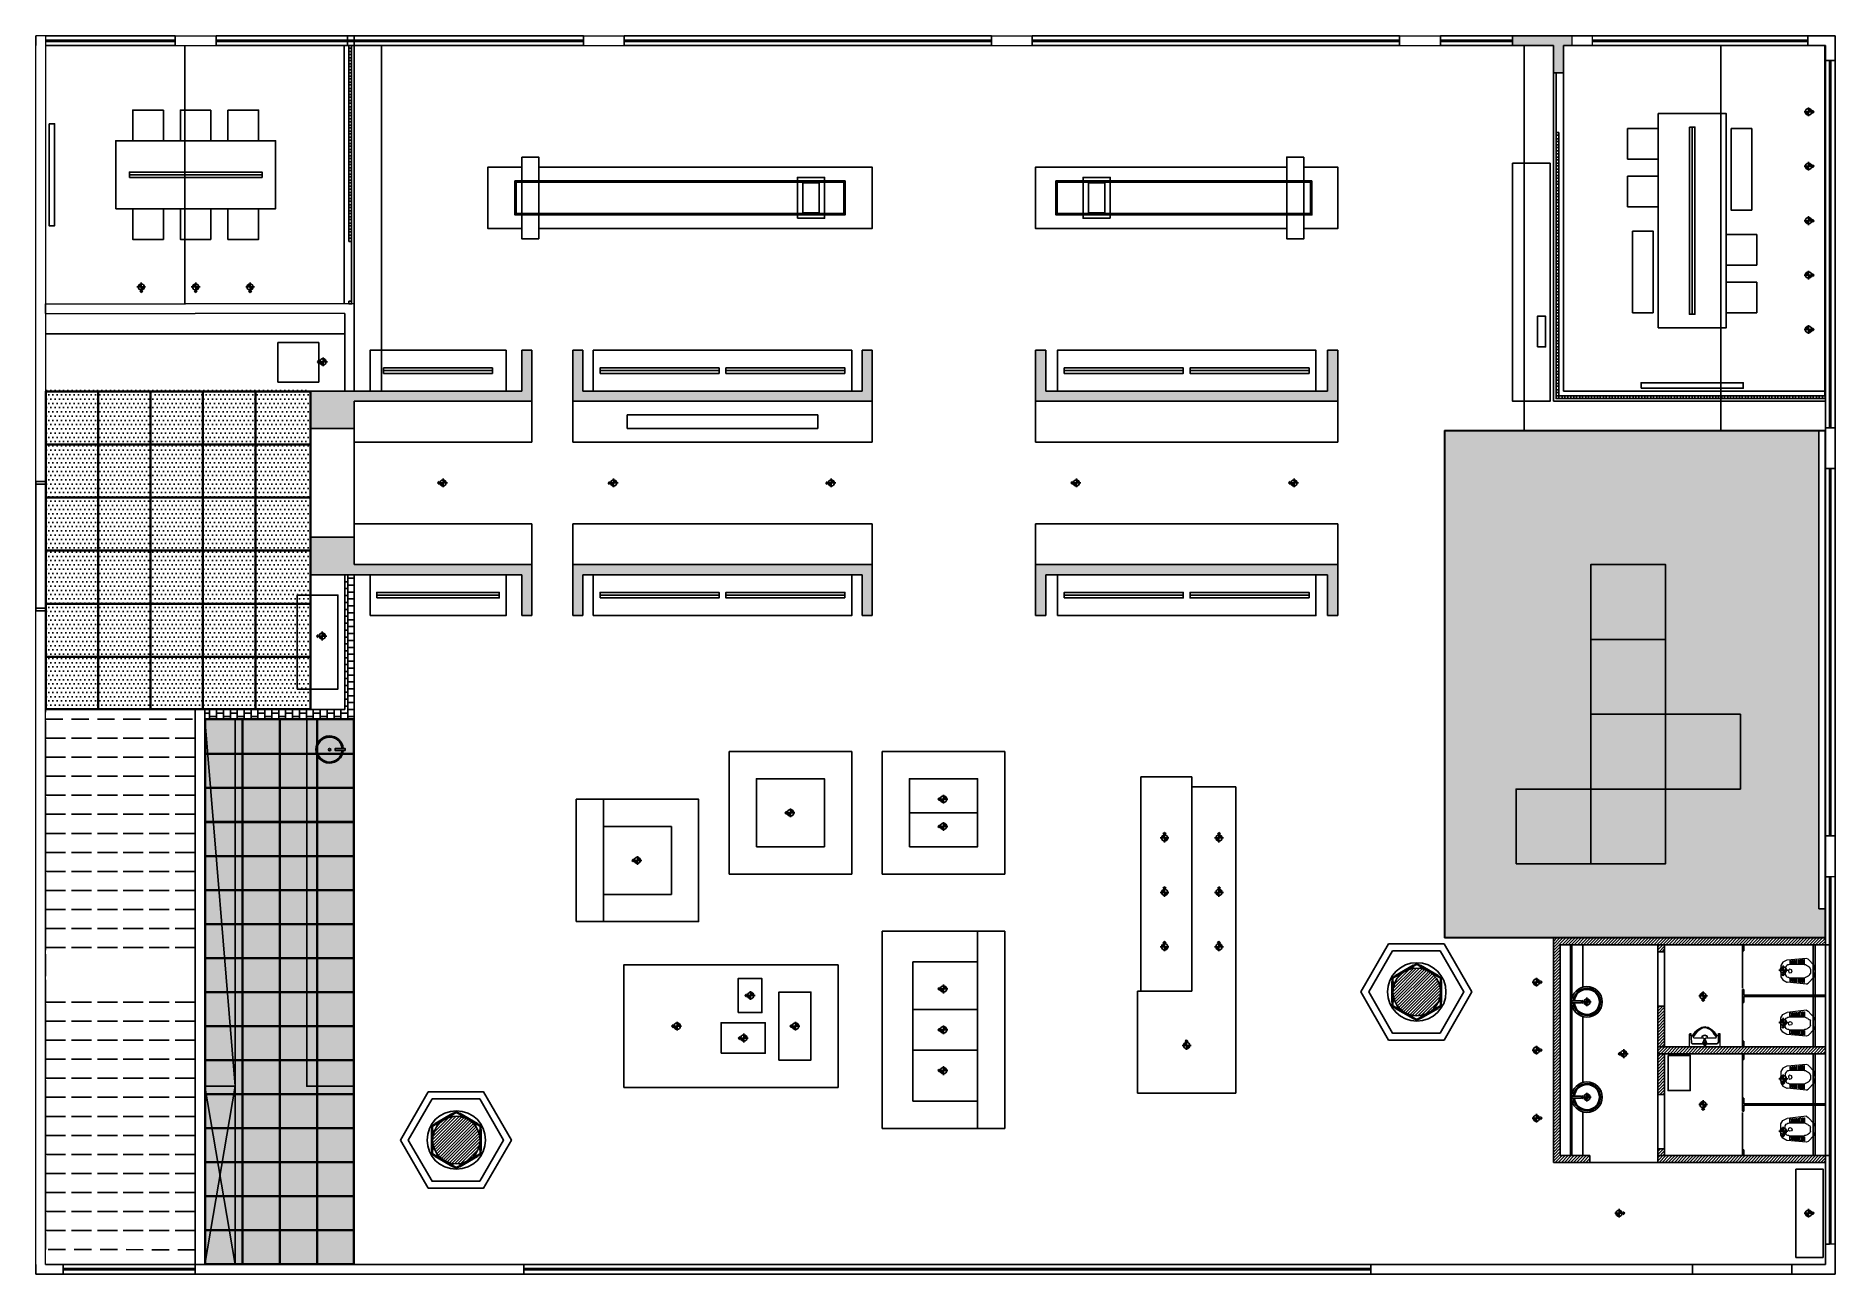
# Model space of a CAD drawing. Header units: millimetres. Extents: x 5625199 to 7433318, y -3316392 to -2552493.
# Drawn here: x 5939315 to 5965765, y -2584967 to -2566767 of the extents above; entities that cross this region are included whole.
import ezdxf

# ---------------------------------------------------------------- set-up
doc = ezdxf.new("R2010")
doc.units = ezdxf.units.MM
doc.linetypes.add('DASHEDX2', pattern=[38.1, 25.4, -12.7])
for name, color, linetype in [('PL-固定家具', 155, 'Continuous'), ('PL-固定落地', 155, 'Continuous'), ('PL-天花', 30, 'Continuous'), ('PL-新建墙体', 5, 'Continuous'), ('PL-活动家具', 15, 'Continuous'), ('PL-灯具', 2, 'Continuous')]:
    doc.layers.add(name, color=color, linetype=linetype)
doc.styles.add('XZC', font='SIMPLEX.SHX', dxfattribs={"width": 0.7, "bigfont": 'hztxt.shx'})
doc.linetypes.add('LED_LINE', pattern='A,12.7,-5.08,["LED",XZC,S=2.54,R=0,X=-2.54,Y=-1.27],-6.35', length=24.13)
pattern_1 = [(0, (4565752.694, -2620812.49), (31.25, 62.5), [0, -62.5])]
pattern_2 = [(90, (312008.75, -404207.51), (-101.6, 6e-15), []), (180, (312008.753, -404207.51), (-101.6, -50.8), [101.6, -101.6])]
pattern_3 = [(45, (312008.753, -404207.51), (-22.4506403, 22.4506403), [])]

# ---------------------------------------------------------------- blocks, each defined once
blk = doc.blocks.new('GRDRDRD')
at = {"lineweight": 9}
for points in [[(5099847, -2519310), (5099792, -2519279), (5099760, -2519231), (5099760, -2519145), (5099760, -2519066), (5099792, -2519018), (5099847, -2518987)], [(5099839, -2519073), (5099847, -2519066), (5099863, -2519058), (5099871, -2519058), (5099886, -2519050), (5100100, -2519050)], [(5099847, -2518987), (5099855, -2518987)], [(5100139, -2518955), (5099855, -2518987)], [(5100100, -2519050), (5100107, -2519050)], [(5100107, -2519050), (5100123, -2519058), (5100139, -2519066), (5100155, -2519073), (5100163, -2519081), (5100178, -2519089), (5100186, -2519097)], [(5100139, -2518955), (5100163, -2518971)], [(5100163, -2518971), (5100250, -2519066), (5100265, -2519145), (5100250, -2519231), (5100163, -2519326)], [(5099823, -2519097), (5099839, -2519073)], [(5099823, -2519200), (5099823, -2519097)], [(5099839, -2519223), (5099823, -2519200)], [(5100107, -2519247), (5100100, -2519247), (5099886, -2519247), (5099871, -2519239), (5099863, -2519239), (5099847, -2519231), (5099839, -2519223)], [(5100139, -2519334), (5099855, -2519310), (5099847, -2519310)], [(5100107, -2519239), (5100100, -2519247)], [(5100186, -2519200), (5100178, -2519208), (5100163, -2519216), (5100155, -2519223), (5100139, -2519231), (5100123, -2519239), (5100107, -2519239)], [(5100163, -2519326), (5100139, -2519334)], [(5100186, -2519097), (5100194, -2519113)], [(5100194, -2519176), (5100186, -2519200)], [(5100194, -2519176), (5100194, -2519113)]]:
    blk.add_lwpolyline(points, dxfattribs=at)
at = {"lineweight": 13}
for points in [[(5099894, -2518995), (5099910, -2518995), (5099910, -2519042), (5099894, -2519042)], [(5099926, -2518995), (5099942, -2518995), (5099942, -2519042), (5099926, -2519042)], [(5099950, -2518995), (5099965, -2518987), (5099965, -2519042), (5099950, -2519042)], [(5099981, -2518987), (5099997, -2518987), (5099997, -2519042), (5099981, -2519042)], [(5100013, -2518987), (5100021, -2518987), (5100021, -2519042), (5100013, -2519042)], [(5100052, -2519042), (5100036, -2519042), (5100036, -2518979), (5100052, -2518979)], [(5100084, -2519042), (5100068, -2519042), (5100068, -2518979), (5100084, -2518979)], [(5100107, -2519042), (5100100, -2519042), (5100100, -2518979), (5100107, -2518979)], [(5099894, -2519176), (5099878, -2519168), (5099871, -2519152), (5099878, -2519129), (5099894, -2519121), (5099918, -2519129), (5099926, -2519152), (5099918, -2519168)], [(5100084, -2519318), (5100068, -2519318), (5100068, -2519255), (5100084, -2519255)], [(5100100, -2519318), (5100100, -2519255), (5100107, -2519255), (5100107, -2519318)]]:
    blk.add_lwpolyline(points, close=True, dxfattribs=at)
for points in [[(5099894, -2519302), (5099894, -2519255), (5099910, -2519255), (5099910, -2519302)], [(5099910, -2519302), (5099894, -2519302)], [(5099926, -2519302), (5099926, -2519255), (5099942, -2519255), (5099942, -2519302)], [(5099942, -2519302), (5099926, -2519302)], [(5099950, -2519302), (5099950, -2519255), (5099965, -2519255), (5099965, -2519302)], [(5099965, -2519302), (5099950, -2519302)], [(5099981, -2519310), (5099981, -2519255), (5099997, -2519255), (5099997, -2519310)], [(5099997, -2519310), (5099981, -2519310)], [(5100013, -2519310), (5100013, -2519255), (5100021, -2519255), (5100021, -2519310)], [(5100021, -2519310), (5100013, -2519310)], [(5100036, -2519310), (5100036, -2519255), (5100052, -2519255), (5100052, -2519318), (5100036, -2519310)]]:
    blk.add_lwpolyline(points, dxfattribs=at)
blk = doc.blocks.new('SFSEEE')
at = {"lineweight": 9}
for points in [[(5103261, -2495352), (5103269, -2495352), (5103269, -2495375), (5103261, -2495375), (5103072, -2495375), (5103072, -2494925), (5103261, -2494925), (5103269, -2494933), (5103269, -2494949), (5103261, -2494949)], [(5103198, -2495139), (5103198, -2495012), (5103198, -2494989), (5103222, -2494981), (5103238, -2494973)], [(5103246, -2494949), (5103238, -2494957), (5103238, -2494965), (5103238, -2494973), (5103269, -2494996), (5103293, -2495012), (5103317, -2495036), (5103340, -2495075), (5103364, -2495107), (5103364, -2495123), (5103372, -2495154), (5103364, -2495178), (5103364, -2495202), (5103340, -2495233), (5103317, -2495265), (5103293, -2495289), (5103269, -2495304), (5103238, -2495328), (5103238, -2495336), (5103238, -2495344), (5103246, -2495352)], [(5103238, -2495328), (5103222, -2495320), (5103198, -2495312), (5103198, -2495296), (5103198, -2495162)]]:
    blk.add_lwpolyline(points, dxfattribs=at)
at = {"lineweight": 25}
for points in [[(5103261, -2494949), (5103143, -2494957), (5103127, -2494957), (5103119, -2494973), (5103119, -2495123)], [(5103222, -2494981), (5103230, -2494989), (5103261, -2495012), (5103285, -2495028), (5103301, -2495044), (5103332, -2495083), (5103348, -2495107), (5103356, -2495131), (5103356, -2495154), (5103356, -2495170), (5103348, -2495194), (5103332, -2495225), (5103301, -2495257), (5103285, -2495273), (5103261, -2495289), (5103230, -2495312), (5103222, -2495320)], [(5103072, -2495146), (5103096, -2495146), (5103104, -2495139)], [(5103104, -2495162), (5103096, -2495162), (5103072, -2495162), (5103072, -2495139)], [(5103261, -2495352), (5103143, -2495352), (5103127, -2495344), (5103119, -2495328), (5103119, -2495178)], [(5103159, -2495139), (5103159, -2495131)], [(5103159, -2495162), (5103159, -2495154)], [(5103167, -2495146), (5103175, -2495146), (5103182, -2495146)], [(5103167, -2495154), (5103175, -2495154), (5103182, -2495154)], [(5103175, -2495162), (5103175, -2495154)], [(5103182, -2495146), (5103190, -2495146), (5103190, -2495139), (5103190, -2495162), (5103190, -2495139), (5103190, -2495162), (5103182, -2495154)], [(5103198, -2495194), (5103230, -2495186), (5103246, -2495154), (5103230, -2495115), (5103198, -2495107)]]:
    blk.add_lwpolyline(points, dxfattribs=at)
for points in [[(5103072, -2495139), (5103072, -2495162), (5103072, -2495146)], [(5103127, -2495123), (5103111, -2495131), (5103104, -2495154), (5103111, -2495170), (5103127, -2495178), (5103151, -2495170), (5103159, -2495154), (5103151, -2495131)], [(5103143, -2495154), (5103135, -2495146), (5103127, -2495146), (5103119, -2495154), (5103127, -2495162), (5103135, -2495162)], [(5103175, -2495162), (5103175, -2495139), (5103167, -2495139), (5103167, -2495162)]]:
    blk.add_lwpolyline(points, close=True, dxfattribs=at)
blk = doc.blocks.new('G$CFB626B85')
at = {"layer": 'PL-活动家具'}
for points in [[(1100, 3300), (2200, 3300), (2200, 4400), (1100, 4400)], [(1100, 2200), (2200, 2200), (2200, 3300), (1100, 3300)], [(1100, 1100), (2200, 1100), (2200, 2200), (1100, 2200)], [(2200, 1100), (3300, 1100), (3300, 2200), (2200, 2200)], [(0, 0), (1100, 0), (1100, 1100), (0, 1100)], [(1100, 0), (2200, 0), (2200, 1100), (1100, 1100)]]:
    blk.add_lwpolyline(points, close=True, dxfattribs=at)
blk = doc.blocks.new('黑石hei10.cn06063789')
h = blk.add_hatch(color=8)
h.paths.add_polyline_path([(0, 42), (30, 42, 0.414214), (0, 72)])
h.paths.add_polyline_path([(0, 42), (-30, 42, 0.414214), (0, 12)])
at = {"color": 0}
for p, q in [((-42, 42), (42, 42)), ((0, 96), (-15, 81)), ((0, 96), (0, 0)), ((0, 96), (15, 81))]:
    blk.add_line(p, q, dxfattribs=at)
blk.add_circle((0, 42), 30, dxfattribs=at)
blk = doc.blocks.new('*U705')
at = {"layer": 'PL-灯具'}
blk.add_blockref('黑石hei10.cn06063789', (0, -42), dxfattribs=at)
blk = doc.blocks.new('*U706')
at = {"layer": 'PL-灯具'}
blk.add_blockref('黑石hei10.cn06063789', (0, -42), dxfattribs=at)
blk = doc.blocks.new('*U707')
at = {"layer": 'PL-灯具'}
blk.add_blockref('黑石hei10.cn06063789', (0, -42), dxfattribs=at)
blk = doc.blocks.new('*U708')
at = {"layer": 'PL-灯具'}
blk.add_blockref('黑石hei10.cn06063789', (0, -42), dxfattribs=at)
blk = doc.blocks.new('*U709')
at = {"layer": 'PL-灯具'}
blk.add_blockref('黑石hei10.cn06063789', (0, -42), dxfattribs=at)
blk = doc.blocks.new('*U710')
at = {"layer": 'PL-灯具'}
blk.add_blockref('黑石hei10.cn06063789', (0, -42), dxfattribs=at)
blk = doc.blocks.new('*U711')
at = {"layer": 'PL-灯具'}
blk.add_blockref('黑石hei10.cn06063789', (0, -42), dxfattribs=at)
blk = doc.blocks.new('*U712')
at = {"layer": 'PL-灯具'}
blk.add_blockref('黑石hei10.cn06063789', (0, -42), dxfattribs=at)
blk = doc.blocks.new('*U713')
at = {"layer": 'PL-灯具'}
blk.add_blockref('黑石hei10.cn06063789', (0, -42), dxfattribs=at)
blk = doc.blocks.new('*U714')
at = {"layer": 'PL-灯具'}
blk.add_blockref('黑石hei10.cn06063789', (0, -42), dxfattribs=at)
blk = doc.blocks.new('XP-4')
at = {"color": 0, "linetype": 'Continuous'}
blk.add_lwpolyline([(0, -16), (0, 16), (-179, 16), (-179, -16)], close=True, dxfattribs=at)
blk.add_circle((-276, 0), 20.9, dxfattribs=at)
blk.add_arc((-276, 0), 240, 3.7177, 356.2823, dxfattribs=at)
at = {"color": 8}
blk.add_arc((-276, 0), 221, 3.8796, 356.1204, dxfattribs=at)

msp = doc.modelspace()

# ---------------------------------------------------------------- hatches: boundary and pattern name
at = {"layer": 'PL-天花'}
h = msp.add_hatch(dxfattribs=at)
h.set_pattern_fill('DOTS', color=250, scale=1000)
h.set_pattern_definition([(0, (4565752.694, -2620792.49), (31.25, 62.5), [0, -62.5])])
h.paths.add_polyline_path([(5939465.29, -2571977.17), (5943345.41, -2571977.17), (5943345.41, -2576637.65), (5939465.29, -2576637.65)])
h = msp.add_hatch(dxfattribs=at)
h.set_pattern_fill('DOTS', color=250, scale=1000)
h.set_pattern_definition(pattern_1)
h.paths.add_polyline_path([(5960029.71, -2572572.17), (5960029.71, -2580021.85), (5965624.87, -2580021.85), (5965624.87, -2579596.87), (5965524.87, -2579596.87), (5965524.87, -2572572.17)])
h = msp.add_hatch(dxfattribs=at)
h.set_pattern_fill('DOTS', color=250, scale=1000)
h.set_pattern_definition(pattern_1)
h.paths.add_polyline_path([(5943985.32, -2576817.28), (5941805.3, -2576817.28), (5941805.3, -2584817.24), (5943985.32, -2584817.24)])
at = {"layer": 'PL-新建墙体'}
h = msp.add_hatch(dxfattribs=at)
h.set_pattern_fill('AR-B88', color=250, scale=0.5, angle=90)
h.set_pattern_definition(pattern_2)
h.paths.add_polyline_path([(5943855.32, -2571987.17), (5943355.32, -2571987.17), (5943355.32, -2572137.17), (5943355.34, -2572537.17), (5943995.32, -2572537.17), (5943995.32, -2572137.17), (5946606.45, -2572137.17), (5946606.45, -2571387.17), (5946456.45, -2571387.17), (5946456.45, -2571987.17), (5943995.32, -2571987.17)])
h.paths.add_polyline_path([(5943355.32, -2574537.17), (5943355.41, -2574687.17), (5943855.32, -2574687.17), (5943995.59, -2574687.17), (5946456.45, -2574687.17), (5946456.45, -2575287.17), (5946606.45, -2575287.17), (5946606.45, -2574537.17), (5943995.32, -2574537.17), (5943995.32, -2574137.17), (5943355.4, -2574137.17)])
h.paths.add_polyline_path([(5947206.45, -2574537.17), (5947206.45, -2575287.17), (5947356.45, -2575287.17), (5947356.45, -2574687.17), (5951460.06, -2574687.17), (5951460.06, -2575287.17), (5951610.06, -2575287.17), (5951610.06, -2574537.17)])
h.paths.add_polyline_path([(5951610.06, -2572137.17), (5951610.06, -2571387.17), (5951460.06, -2571387.17), (5951460.06, -2571987.17), (5947356.45, -2571987.17), (5947356.45, -2571387.17), (5947206.45, -2571387.17), (5947206.45, -2572137.17)])
h.paths.add_polyline_path([(5958455.35, -2572137.17), (5958455.35, -2571387.17), (5958305.35, -2571387.17), (5958305.35, -2571987.17), (5954160.06, -2571987.17), (5954160.06, -2571387.17), (5954010.06, -2571387.17), (5954010.06, -2572137.17)])
h.paths.add_polyline_path([(5954010.06, -2574537.17), (5954010.06, -2575287.17), (5954160.06, -2575287.17), (5954160.06, -2574687.17), (5958305.35, -2574687.17), (5958305.35, -2575287.17), (5958455.35, -2575287.17), (5958455.35, -2574537.17)])
h.paths.add_polyline_path([(5961024.71, -2566767.06), (5961024.71, -2566827.06), (5961024.71, -2566847.06), (5961024.71, -2566907.06), (5961624.71, -2566907.06), (5961624.71, -2567307.06), (5961774.71, -2567307.06), (5961774.71, -2566907.06), (5961895.29, -2566907.06), (5961895.29, -2566767.06)])
h = msp.add_hatch(dxfattribs=at)
h.set_pattern_fill('AR-B88', color=250, scale=0.5, angle=90)
h.set_pattern_definition(pattern_2)
h.paths.add_polyline_path([(5943995.59, -2574687.17), (5943855.32, -2574687.17), (5943855.32, -2576667.65), (5941795.3, -2576667.65), (5941795.3, -2576807.28), (5943995.32, -2576807.28)])
h = msp.add_hatch(dxfattribs=at)
h.set_pattern_fill('ANSI31', color=251, scale=10)
h.set_pattern_definition(pattern_3)
h.paths.add_polyline_path([(5965624.87, -2580026.87), (5961624.71, -2580026.85), (5961624.71, -2583327.24), (5962158.92, -2583327.24), (5962158.92, -2583227.13), (5961724.92, -2583227.13), (5961724.92, -2580128.96), (5965624.87, -2580128.97)])
h.paths.add_polyline_path([(5965624.87, -2581628.04), (5963158.92, -2581628.04), (5963158.92, -2581728.04), (5965624.87, -2581728.04)])
h.paths.add_polyline_path([(5963258.92, -2581628.04), (5963258.92, -2581028.73), (5963158.92, -2581028.73), (5963158.92, -2581628.04)])
h.paths.add_polyline_path([(5963158.92, -2581728.04), (5963158.92, -2582327.14), (5963258.92, -2582327.14), (5963258.92, -2581728.04)])
h.paths.add_polyline_path([(5963258.92, -2580128.96), (5963158.92, -2580128.96), (5963158.92, -2580228.73), (5963258.92, -2580228.73), (5963258.92, -2580128.96)])
h.paths.add_polyline_path([(5963258.92, -2583227.13), (5963258.92, -2583127.13), (5963158.92, -2583127.13), (5963158.92, -2583227.13)])
h.paths.add_polyline_path([(5965624.87, -2583327.24), (5965624.87, -2583227.13), (5963158.92, -2583227.13), (5963158.92, -2583327.24)])
h = msp.add_hatch(dxfattribs=at)
h.set_pattern_fill('ANSI31', color=251, scale=10)
h.set_pattern_definition(pattern_3)
h.paths.add_polyline_path([(5959965.22, -2580820.61, 1), (5959265.22, -2580820.61, 1)])
h.paths.add_polyline_path([(5945845.3, -2582997.24, 1), (5945145.3, -2582997.24, 1)])

# ---------------------------------------------------------------- linework, layer by layer
at = {"color": 255, "ltscale": 500}
for p, q in [((5939315.19, -2566907.06), (5939315.19, -2566767.06)), ((5962195.29, -2566767.06), (5961895.29, -2566767.06)), ((5961895.29, -2566907.06), (5962195.29, -2566907.06)), ((5965363.2, -2566767.06), (5965764.9, -2566767.06)), ((5965363.2, -2566907.06), (5965624.88, -2566907.06)), ((5965624.87, -2567127.24), (5965624.88, -2566907.06)), ((5965764.9, -2566767.06), (5965764.87, -2567127.24)), ((5965624.87, -2567127.24), (5965764.87, -2567127.24)), ((5939455.29, -2570847.06), (5939455.29, -2570707.06)), ((5965624.87, -2572527.24), (5965764.87, -2572527.24)), ((5965624.87, -2573127.24), (5965764.87, -2573127.24)), ((5965624.87, -2578527.24), (5965764.87, -2578527.24)), ((5963669.88, -2584827.24), (5963669.88, -2584967.24)), ((5965129.07, -2584827.24), (5965129.07, -2584967.24))]:
    msp.add_line(p, q, dxfattribs=at)
at = {"lineweight": 18}
for p, q in [((5939455.29, -2566767.06), (5939315.19, -2566767.06)), ((5939315.19, -2573317.55), (5939315.19, -2566907.06)), ((5939455.29, -2566767.06), (5939455.29, -2570707.06)), ((5939455.29, -2570847.06), (5939455.29, -2573317.55)), ((5939315.19, -2584827.24), (5939315.19, -2575217.55)), ((5939455.3, -2584827.24), (5939455.29, -2575217.55)), ((5943995.51, -2576807.28), (5941795.3, -2576807.28))]:
    msp.add_line(p, q, dxfattribs=at)
at = {"color": 250, "ltscale": 500}
for p, q in [((5939455.29, -2566767.06), (5941363.2, -2566767.06)), ((5939455.29, -2566907.06), (5941363.2, -2566907.06)), ((5941963.2, -2566767.06), (5947363.2, -2566767.06)), ((5941963.2, -2566907.06), (5947363.2, -2566907.06)), ((5947963.2, -2566767.06), (5953363.2, -2566767.06)), ((5947963.2, -2566907.06), (5953363.2, -2566907.06)), ((5953963.2, -2566767.06), (5959363.2, -2566767.06)), ((5953963.2, -2566907.06), (5959363.2, -2566907.06)), ((5959963.2, -2566767.06), (5961024.71, -2566767.06)), ((5959963.2, -2566907.06), (5961024.71, -2566907.06)), ((5962195.29, -2566767.06), (5965363.2, -2566767.06)), ((5962195.29, -2566907.06), (5965363.2, -2566907.06)), ((5965624.87, -2567127.24), (5965624.87, -2570295.14)), ((5965624.87, -2567127.24), (5965624.87, -2572527.24)), ((5965764.87, -2567127.24), (5965764.87, -2572527.24)), ((5965624.87, -2578527.24), (5965624.87, -2573127.24)), ((5965764.87, -2578527.24), (5965764.87, -2573127.24)), ((5939315.19, -2573357.55), (5939315.19, -2575177.55)), ((5965624.87, -2579127.41), (5965624.87, -2584527.41)), ((5965764.87, -2579127.41), (5965764.87, -2584527.41)), ((5939714.87, -2584827.24), (5941655.3, -2584827.24)), ((5946488.02, -2584827.24), (5958942.14, -2584827.24)), ((5939714.87, -2584967.24), (5941655.3, -2584967.24)), ((5946488.02, -2584967.24), (5958942.14, -2584967.24))]:
    msp.add_line(p, q, dxfattribs=at)
at = {"color": 3, "ltscale": 500}
for p, q in [((5939455.29, -2566827.06), (5941363.2, -2566827.06)), ((5939455.29, -2566847.06), (5941363.2, -2566847.06)), ((5941963.2, -2566827.06), (5947363.2, -2566827.06)), ((5941963.2, -2566847.06), (5947363.2, -2566847.06)), ((5947963.2, -2566827.06), (5953363.2, -2566827.06)), ((5947963.2, -2566847.06), (5953363.2, -2566847.06)), ((5953963.2, -2566827.06), (5959363.2, -2566827.06)), ((5953963.2, -2566847.06), (5959363.2, -2566847.06)), ((5959963.2, -2566827.06), (5961024.71, -2566827.06)), ((5959963.2, -2566847.06), (5961024.71, -2566847.06)), ((5962195.29, -2566827.06), (5965363.2, -2566827.06)), ((5962195.29, -2566847.06), (5965363.2, -2566847.06)), ((5965684.87, -2567127.24), (5965684.87, -2572527.24)), ((5965704.87, -2567127.24), (5965704.87, -2572527.24)), ((5965684.87, -2578527.24), (5965684.87, -2573127.24)), ((5965704.87, -2578527.24), (5965704.87, -2573127.24)), ((5965684.87, -2579127.41), (5965684.87, -2584527.41)), ((5965704.87, -2579127.41), (5965704.87, -2584527.41)), ((5939714.87, -2584887.24), (5941655.3, -2584887.24)), ((5939714.87, -2584907.24), (5941655.3, -2584907.24)), ((5946488.02, -2584887.24), (5958942.14, -2584887.24)), ((5946488.02, -2584907.24), (5958942.14, -2584907.24))]:
    msp.add_line(p, q, dxfattribs=at)
at = {"color": 255}
for p, q in [((5941363.2, -2566907.06), (5941363.2, -2566767.06)), ((5941963.2, -2566907.06), (5941963.2, -2566767.06)), ((5947363.2, -2566907.06), (5947363.2, -2566767.06)), ((5947963.2, -2566907.06), (5947963.2, -2566767.06)), ((5953363.2, -2566907.06), (5953363.2, -2566767.06)), ((5953963.2, -2566907.06), (5953963.2, -2566767.06)), ((5959363.2, -2566907.06), (5959363.2, -2566767.06)), ((5959963.2, -2566907.06), (5959963.2, -2566767.06)), ((5965363.2, -2566907.06), (5965363.2, -2566767.06)), ((5939714.87, -2584827.24), (5939714.87, -2584967.24)), ((5941655.3, -2584827.24), (5941655.3, -2584967.24)), ((5946488.02, -2584827.24), (5946488.02, -2584967.24)), ((5946488.02, -2584827.24), (5946488.02, -2584967.24)), ((5958942.14, -2584827.24), (5958942.14, -2584967.24))]:
    msp.add_line(p, q, dxfattribs=at)
at = {"color": 255, "lineweight": 9}
for p, q in [((5941363.2, -2566767.06), (5941963.2, -2566767.06)), ((5941363.2, -2566907.06), (5941963.2, -2566907.06)), ((5947363.2, -2566767.06), (5947963.2, -2566767.06)), ((5947363.2, -2566907.06), (5947963.2, -2566907.06)), ((5953363.2, -2566767.06), (5953963.2, -2566767.06)), ((5953363.2, -2566907.06), (5953963.2, -2566907.06)), ((5959363.2, -2566767.06), (5959963.2, -2566767.06)), ((5959363.2, -2566907.06), (5959963.2, -2566907.06)), ((5961895.29, -2566767.06), (5961895.29, -2566907.06)), ((5962195.29, -2566767.06), (5962195.29, -2566907.06)), ((5965764.89, -2579127.41), (5965624.87, -2579127.41)), ((5965764.89, -2584527.46), (5965624.89, -2584527.46)), ((5963669.88, -2584827.24), (5958942.14, -2584827.24)), ((5963669.88, -2584967.24), (5958942.14, -2584967.24))]:
    msp.add_line(p, q, dxfattribs=at)
at = {"lineweight": 9}
for p, q in [((5939455.29, -2570707.06), (5941515.3, -2570707.06)), ((5939455.29, -2570847.06), (5941655.3, -2570847.06)), ((5943995.32, -2570707.06), (5941515.3, -2570707.06)), ((5941515.3, -2570707.06), (5941515.3, -2570707.06)), ((5943855.32, -2570847.06), (5941655.3, -2570847.06))]:
    msp.add_line(p, q, dxfattribs=at)
at = {"ltscale": 500}
for p, q in [((5943855.32, -2571987.17), (5943855.32, -2570847.06)), ((5943995.32, -2571987.17), (5943995.32, -2570707.06)), ((5965624.87, -2572527.24), (5965624.87, -2573127.24)), ((5965624.87, -2573127.24), (5965624.87, -2572572.17)), ((5965764.87, -2572527.24), (5965764.87, -2573127.24)), ((5965764.87, -2573127.24), (5965764.87, -2572527.24)), ((5939315.19, -2573317.55), (5939455.29, -2573317.55)), ((5939315.19, -2575217.55), (5939455.29, -2575217.55)), ((5941795.3, -2576807.28), (5941795.3, -2576667.65)), ((5965624.87, -2579127.41), (5965624.87, -2578527.24)), ((5965764.87, -2579127.41), (5965764.87, -2578527.24)), ((5961624.71, -2583327.24), (5961624.71, -2581424.59)), ((5965624.89, -2583227.13), (5963158.92, -2583227.13)), ((5965624.89, -2583327.24), (5965624.89, -2583327.24)), ((5965624.89, -2584527.46), (5965624.89, -2584827.24)), ((5965764.89, -2584527.46), (5965764.89, -2584967.24)), ((5939315.19, -2584827.24), (5939315.19, -2584967.24)), ((5939714.87, -2584827.24), (5939455.3, -2584827.24)), ((5946488.02, -2584827.24), (5941655.3, -2584827.24)), ((5963669.88, -2584827.24), (5958942.14, -2584827.24)), ((5965624.89, -2584827.24), (5965129.07, -2584827.24)), ((5939714.87, -2584967.24), (5939315.19, -2584967.24)), ((5946488.02, -2584967.24), (5941655.3, -2584967.24)), ((5963669.88, -2584967.24), (5958942.14, -2584967.24)), ((5965764.89, -2584967.24), (5965129.07, -2584967.24))]:
    msp.add_line(p, q, dxfattribs=at)
at = {"color": 255, "lineweight": 18}
msp.add_line((5939455.29, -2582106.66), (5939455.29, -2576668.22), dxfattribs=at)
at = {"color": 255, "linetype": 'DASHEDX2', "ltscale": 10}
msp.add_line((5939455.3, -2584327.24), (5939455.3, -2576668.22), dxfattribs=at)
for p, q in [((5941655.3, -2584827.24), (5941655.3, -2576667.65)), ((5941795.3, -2584827.24), (5941795.3, -2576807.28))]:
    msp.add_line(p, q)
at = {"ltscale": 500}
for points in [[(5939315.19, -2573317.55), (5939315.19, -2573357.55), (5939455.19, -2573357.55), (5939455.19, -2573317.55)], [(5939315.19, -2575217.55), (5939315.19, -2575177.55), (5939455.19, -2575177.55), (5939455.19, -2575217.55)]]:
    msp.add_lwpolyline(points, dxfattribs=at)
at = {"color": 250, "linetype": 'DASHEDX2', "ltscale": 10}
for points in [[(5939455.3, -2576809.24), (5941655.3, -2576809.31), (5941655.3, -2577089.31), (5939455.3, -2577089.24)], [(5939455.3, -2577089.24), (5941655.3, -2577089.31), (5941655.3, -2577369.31), (5939455.3, -2577369.24)], [(5939455.3, -2577369.24), (5941655.3, -2577369.31), (5941655.3, -2577649.31), (5939455.3, -2577649.24)], [(5939455.3, -2577649.24), (5941655.3, -2577649.31), (5941655.3, -2577929.31), (5939455.3, -2577929.24)], [(5939455.3, -2577929.24), (5941655.3, -2577929.31), (5941655.3, -2578209.31), (5939455.3, -2578209.24)], [(5939455.3, -2578209.24), (5941655.3, -2578209.31), (5941655.3, -2578489.31), (5939455.3, -2578489.24)], [(5939455.3, -2578489.24), (5941655.3, -2578489.31), (5941655.3, -2578769.31), (5939455.3, -2578769.24)], [(5939455.3, -2578769.24), (5941655.3, -2578769.31), (5941655.3, -2579049.31), (5939455.3, -2579049.24)], [(5939455.3, -2579049.24), (5941655.3, -2579049.31), (5941655.3, -2579329.31), (5939455.3, -2579329.24)], [(5939455.3, -2579329.24), (5941655.3, -2579329.31), (5941655.3, -2579609.31), (5939455.3, -2579609.24)], [(5939455.3, -2579609.24), (5941655.3, -2579609.31), (5941655.3, -2579889.31), (5939455.3, -2579889.24)], [(5939455.3, -2579889.24), (5941655.3, -2579889.31), (5941655.3, -2580169.31), (5939455.3, -2580169.24)], [(5939455.3, -2580169.24), (5941655.3, -2580169.31), (5941655.3, -2580969.31), (5939455.3, -2580969.24)], [(5939455.3, -2580969.24), (5941655.3, -2580969.31), (5941655.3, -2581249.31), (5939455.3, -2581249.24)], [(5939455.3, -2581249.24), (5941655.3, -2581249.31), (5941655.3, -2581529.31), (5939455.3, -2581529.24)], [(5939455.3, -2581529.24), (5941655.3, -2581529.31), (5941655.3, -2581809.31), (5939455.3, -2581809.24)], [(5939455.3, -2581809.24), (5941655.3, -2581809.31), (5941655.3, -2582089.31), (5939455.3, -2582089.24)], [(5939455.3, -2582089.24), (5941655.3, -2582089.31), (5941655.3, -2582369.31), (5939455.3, -2582369.24)], [(5939455.3, -2582369.24), (5941655.3, -2582369.31), (5941655.3, -2582649.31), (5939455.3, -2582649.24)], [(5939455.3, -2582649.24), (5941655.3, -2582649.31), (5941655.3, -2582929.31), (5939455.3, -2582929.24)], [(5939455.3, -2582929.24), (5941655.3, -2582929.31), (5941655.3, -2583209.31), (5939455.3, -2583209.24)], [(5939455.3, -2583209.24), (5941655.3, -2583209.31), (5941655.3, -2583489.31), (5939455.3, -2583489.24)], [(5939455.3, -2583489.24), (5941655.3, -2583489.31), (5941655.3, -2583769.31), (5939455.3, -2583769.24)], [(5939455.3, -2583769.24), (5941655.3, -2583769.31), (5941655.3, -2584049.31), (5939455.3, -2584049.24)], [(5939455.3, -2584049.24), (5941655.3, -2584049.31), (5941655.3, -2584329.31), (5939455.3, -2584329.24)], [(5939455.3, -2584329.24), (5941655.3, -2584329.31), (5941655.3, -2584609.31), (5939455.3, -2584609.24)]]:
    msp.add_lwpolyline(points, close=True, dxfattribs=at)
at = {"layer": 'PL-固定家具', "ltscale": 500}
for p, q in [((5943915.32, -2566906.95), (5943915.32, -2569787.06)), ((5943955.32, -2569786.95), (5943955.32, -2566906.95)), ((5961664.71, -2572097.17), (5961664.71, -2568187.06)), ((5961704.71, -2572057.17), (5961704.71, -2568187.06)), ((5943955.32, -2569787.06), (5943915.32, -2569787.06)), ((5961664.71, -2572097.17), (5965624.87, -2572097.17)), ((5961704.71, -2572057.17), (5965624.87, -2572057.17)), ((5964404.89, -2580213.74), (5964404.89, -2580128.97)), ((5964424.89, -2580213.74), (5964424.89, -2580128.97)), ((5964424.89, -2580213.74), (5964404.89, -2580213.74)), ((5964404.89, -2580973.27), (5964404.89, -2580783.74)), ((5964424.89, -2580783.74), (5964404.89, -2580783.74)), ((5964424.89, -2580868.51), (5964424.89, -2580783.74)), ((5964424.89, -2580868.51), (5965624.89, -2580868.51)), ((5964424.89, -2580973.27), (5964424.89, -2580888.51)), ((5964424.89, -2580888.51), (5965624.89, -2580888.51)), ((5964424.89, -2580973.27), (5964404.89, -2580973.27)), ((5964404.89, -2581628.04), (5964404.89, -2581543.27)), ((5964404.89, -2581543.27), (5964404.89, -2581628.04)), ((5964424.89, -2581543.27), (5964404.89, -2581543.27)), ((5964404.89, -2581728.04), (5964404.89, -2581812.6)), ((5964404.89, -2581812.6), (5964404.89, -2581728.04)), ((5964424.89, -2581628.04), (5964424.89, -2581543.27)), ((5964424.89, -2581543.27), (5964424.89, -2581628.04)), ((5964424.89, -2581728.04), (5964424.89, -2581812.6)), ((5964424.89, -2581812.6), (5964424.89, -2581728.04)), ((5964424.89, -2581812.6), (5964404.89, -2581812.6)), ((5964404.89, -2582382.6), (5964404.89, -2582572.13)), ((5964424.89, -2582382.6), (5964404.89, -2582382.6)), ((5964424.89, -2582382.6), (5964424.89, -2582467.35)), ((5964424.89, -2582467.35), (5965624.89, -2582467.35)), ((5964424.89, -2582487.35), (5964424.89, -2582572.13)), ((5964424.89, -2582487.35), (5965624.89, -2582487.35)), ((5964424.89, -2582572.13), (5964404.89, -2582572.13)), ((5964404.89, -2583142.13), (5964404.89, -2583226.9)), ((5964424.89, -2583142.13), (5964404.89, -2583142.13)), ((5964424.89, -2583142.13), (5964424.89, -2583226.9))]:
    msp.add_line(p, q, dxfattribs=at)
at = {"layer": 'PL-固定家具'}
msp.add_line((5943855.32, -2571147.06), (5939455.29, -2571147.06), dxfattribs=at)
at = {"layer": 'PL-固定家具', "color": 8}
for p, q in [((5959564.53, -2580432.56), (5959605.23, -2580410.37)), ((5959569.32, -2580441.34), (5959610.01, -2580419.15)), ((5959661.13, -2580441.34), (5959620.43, -2580419.15)), ((5959665.92, -2580432.56), (5959625.22, -2580410.37)), ((5959253.81, -2580670.49), (5959254.94, -2580624.15)), ((5959263.81, -2580670.74), (5959264.94, -2580624.39)), ((5959304.51, -2580582.69), (5959264.94, -2580606.84)), ((5959309.72, -2580591.22), (5959270.15, -2580615.37)), ((5959920.73, -2580591.22), (5959960.3, -2580615.37)), ((5959925.94, -2580582.69), (5959965.51, -2580606.84)), ((5959966.63, -2580670.74), (5959965.51, -2580624.39)), ((5959976.63, -2580670.49), (5959975.5, -2580624.15)), ((5959253.81, -2580970.74), (5959254.94, -2581017.08)), ((5959263.81, -2580970.49), (5959264.94, -2581016.84)), ((5959304.51, -2581058.54), (5959264.94, -2581034.39)), ((5959309.72, -2581050.01), (5959270.15, -2581025.86)), ((5959564.53, -2581208.66), (5959605.23, -2581230.86)), ((5959569.32, -2581199.89), (5959610.01, -2581222.08)), ((5959661.13, -2581199.89), (5959620.43, -2581222.08)), ((5959665.92, -2581208.66), (5959625.22, -2581230.86)), ((5959920.73, -2581050.01), (5959960.3, -2581025.86)), ((5959925.94, -2581058.54), (5959965.51, -2581034.39)), ((5959966.63, -2580970.49), (5959965.51, -2581016.84)), ((5959976.63, -2580970.74), (5959975.5, -2581017.08)), ((5945133.89, -2582847.11), (5945135.02, -2582800.77)), ((5945143.89, -2582847.36), (5945145.02, -2582801.02)), ((5945184.59, -2582759.31), (5945145.02, -2582783.46)), ((5945189.8, -2582767.84), (5945150.23, -2582791.99)), ((5945444.6, -2582609.19), (5945485.3, -2582586.99)), ((5945449.39, -2582617.97), (5945490.09, -2582595.77)), ((5945541.21, -2582617.97), (5945500.51, -2582595.77)), ((5945546, -2582609.19), (5945505.3, -2582586.99)), ((5945800.8, -2582767.84), (5945840.37, -2582791.99)), ((5945806.01, -2582759.31), (5945845.58, -2582783.46)), ((5945846.71, -2582847.36), (5945845.58, -2582801.02)), ((5945856.71, -2582847.11), (5945855.58, -2582800.77)), ((5945133.89, -2583147.36), (5945135.02, -2583193.7)), ((5945143.89, -2583147.11), (5945145.02, -2583193.46)), ((5945184.59, -2583235.16), (5945145.02, -2583211.02)), ((5945189.8, -2583226.63), (5945150.23, -2583202.48)), ((5945800.8, -2583226.63), (5945840.37, -2583202.48)), ((5945806.01, -2583235.16), (5945845.58, -2583211.02)), ((5945846.71, -2583147.11), (5945845.58, -2583193.46)), ((5945856.71, -2583147.36), (5945855.58, -2583193.7)), ((5945444.6, -2583385.29), (5945485.3, -2583407.48)), ((5945449.39, -2583376.51), (5945490.09, -2583398.7)), ((5945541.21, -2583376.51), (5945500.51, -2583398.7)), ((5945546, -2583385.29), (5945505.3, -2583407.48))]:
    msp.add_line(p, q, dxfattribs=at)
at = {"layer": 'PL-固定家具', "color": 250, "ltscale": 500}
for points in [[(5943915.32, -2566946.95), (5943955.32, -2566946.95), (5943955.32, -2566906.95), (5943915.32, -2566906.95)], [(5943915.32, -2567036.95), (5943955.32, -2567036.95), (5943955.32, -2566996.95), (5943915.32, -2566996.95)], [(5943915.32, -2567126.95), (5943955.32, -2567126.95), (5943955.32, -2567086.95), (5943915.32, -2567086.95)], [(5943915.32, -2567216.95), (5943955.32, -2567216.95), (5943955.32, -2567176.95), (5943915.32, -2567176.95)], [(5943915.32, -2567306.95), (5943955.32, -2567306.95), (5943955.32, -2567266.95), (5943915.32, -2567266.95)], [(5943915.32, -2567396.95), (5943955.32, -2567396.95), (5943955.32, -2567356.95), (5943915.32, -2567356.95)], [(5943915.32, -2567486.95), (5943955.32, -2567486.95), (5943955.32, -2567446.95), (5943915.32, -2567446.95)], [(5943915.32, -2567576.95), (5943955.32, -2567576.95), (5943955.32, -2567536.95), (5943915.32, -2567536.95)], [(5943915.32, -2567666.95), (5943955.32, -2567666.95), (5943955.32, -2567626.95), (5943915.32, -2567626.95)], [(5943915.32, -2567756.95), (5943955.32, -2567756.95), (5943955.32, -2567716.95), (5943915.32, -2567716.95)], [(5943915.32, -2567846.95), (5943955.32, -2567846.95), (5943955.32, -2567806.95), (5943915.32, -2567806.95)], [(5943915.32, -2567936.95), (5943955.32, -2567936.95), (5943955.32, -2567896.95), (5943915.32, -2567896.95)], [(5943915.32, -2568026.95), (5943955.32, -2568026.95), (5943955.32, -2567986.95), (5943915.32, -2567986.95)], [(5943915.32, -2568116.95), (5943955.32, -2568116.95), (5943955.32, -2568076.95), (5943915.32, -2568076.95)], [(5943915.32, -2568206.95), (5943955.32, -2568206.95), (5943955.32, -2568166.95), (5943915.32, -2568166.95)], [(5943915.32, -2568296.95), (5943955.32, -2568296.95), (5943955.32, -2568256.95), (5943915.32, -2568256.95)], [(5961704.71, -2568187.17), (5961664.71, -2568187.17), (5961664.71, -2568227.17), (5961704.71, -2568227.17)], [(5943915.32, -2568386.95), (5943955.32, -2568386.95), (5943955.32, -2568346.95), (5943915.32, -2568346.95)], [(5943915.32, -2568476.95), (5943955.32, -2568476.95), (5943955.32, -2568436.95), (5943915.32, -2568436.95)], [(5943915.32, -2568566.95), (5943955.32, -2568566.95), (5943955.32, -2568526.95), (5943915.32, -2568526.95)], [(5961704.71, -2568277.17), (5961664.71, -2568277.17), (5961664.71, -2568317.17), (5961704.71, -2568317.17)], [(5961704.71, -2568367.17), (5961664.71, -2568367.17), (5961664.71, -2568407.17), (5961704.71, -2568407.17)], [(5961704.71, -2568457.17), (5961664.71, -2568457.17), (5961664.71, -2568497.17), (5961704.71, -2568497.17)], [(5943915.32, -2568656.95), (5943955.32, -2568656.95), (5943955.32, -2568616.95), (5943915.32, -2568616.95)], [(5943915.32, -2568746.95), (5943955.32, -2568746.95), (5943955.32, -2568706.95), (5943915.32, -2568706.95)], [(5961704.71, -2568547.17), (5961664.71, -2568547.17), (5961664.71, -2568587.17), (5961704.71, -2568587.17)], [(5961704.71, -2568637.17), (5961664.71, -2568637.17), (5961664.71, -2568677.17), (5961704.71, -2568677.17)], [(5961704.71, -2568727.17), (5961664.71, -2568727.17), (5961664.71, -2568767.17), (5961704.71, -2568767.17)], [(5943915.32, -2568836.95), (5943955.32, -2568836.95), (5943955.32, -2568796.95), (5943915.32, -2568796.95)], [(5943915.32, -2568926.95), (5943955.32, -2568926.95), (5943955.32, -2568886.95), (5943915.32, -2568886.95)], [(5943915.32, -2569016.95), (5943955.32, -2569016.95), (5943955.32, -2568976.95), (5943915.32, -2568976.95)], [(5961704.71, -2568817.17), (5961664.71, -2568817.17), (5961664.71, -2568857.17), (5961704.71, -2568857.17)], [(5961704.71, -2568907.17), (5961664.71, -2568907.17), (5961664.71, -2568947.17), (5961704.71, -2568947.17)], [(5961704.71, -2568997.17), (5961664.71, -2568997.17), (5961664.71, -2569037.17), (5961704.71, -2569037.17)], [(5943915.32, -2569106.95), (5943955.32, -2569106.95), (5943955.32, -2569066.95), (5943915.32, -2569066.95)], [(5943915.32, -2569196.95), (5943955.32, -2569196.95), (5943955.32, -2569156.95), (5943915.32, -2569156.95)], [(5943915.32, -2569286.95), (5943955.32, -2569286.95), (5943955.32, -2569246.95), (5943915.32, -2569246.95)], [(5961704.71, -2569087.17), (5961664.71, -2569087.17), (5961664.71, -2569127.17), (5961704.71, -2569127.17)], [(5961704.71, -2569177.17), (5961664.71, -2569177.17), (5961664.71, -2569217.17), (5961704.71, -2569217.17)], [(5961704.71, -2569267.17), (5961664.71, -2569267.17), (5961664.71, -2569307.17), (5961704.71, -2569307.17)], [(5943915.32, -2569376.95), (5943955.32, -2569376.95), (5943955.32, -2569336.95), (5943915.32, -2569336.95)], [(5943915.32, -2569466.95), (5943955.32, -2569466.95), (5943955.32, -2569426.95), (5943915.32, -2569426.95)], [(5943915.32, -2569556.95), (5943955.32, -2569556.95), (5943955.32, -2569516.95), (5943915.32, -2569516.95)], [(5961704.71, -2569357.17), (5961664.71, -2569357.17), (5961664.71, -2569397.17), (5961704.71, -2569397.17)], [(5961704.71, -2569447.17), (5961664.71, -2569447.17), (5961664.71, -2569487.17), (5961704.71, -2569487.17)], [(5961704.71, -2569537.17), (5961664.71, -2569537.17), (5961664.71, -2569577.17), (5961704.71, -2569577.17)], [(5943915.32, -2569646.95), (5943955.32, -2569646.95), (5943955.32, -2569606.95), (5943915.32, -2569606.95)], [(5943915.32, -2569736.95), (5943955.32, -2569736.95), (5943955.32, -2569696.95), (5943915.32, -2569696.95)], [(5961704.71, -2569627.17), (5961664.71, -2569627.17), (5961664.71, -2569667.17), (5961704.71, -2569667.17)], [(5961704.71, -2569717.17), (5961664.71, -2569717.17), (5961664.71, -2569757.17), (5961704.71, -2569757.17)], [(5961704.71, -2569807.17), (5961664.71, -2569807.17), (5961664.71, -2569847.17), (5961704.71, -2569847.17)], [(5961704.71, -2569897.17), (5961664.71, -2569897.17), (5961664.71, -2569937.17), (5961704.71, -2569937.17)], [(5961704.71, -2569987.17), (5961664.71, -2569987.17), (5961664.71, -2570027.17), (5961704.71, -2570027.17)], [(5961704.71, -2570077.17), (5961664.71, -2570077.17), (5961664.71, -2570117.17), (5961704.71, -2570117.17)], [(5961704.71, -2570167.17), (5961664.71, -2570167.17), (5961664.71, -2570207.17), (5961704.71, -2570207.17)], [(5961704.71, -2570257.17), (5961664.71, -2570257.17), (5961664.71, -2570297.17), (5961704.71, -2570297.17)], [(5961704.71, -2570347.17), (5961664.71, -2570347.17), (5961664.71, -2570387.17), (5961704.71, -2570387.17)], [(5961704.71, -2570437.17), (5961664.71, -2570437.17), (5961664.71, -2570477.17), (5961704.71, -2570477.17)], [(5961704.71, -2570527.17), (5961664.71, -2570527.17), (5961664.71, -2570567.17), (5961704.71, -2570567.17)], [(5961704.71, -2570617.17), (5961664.71, -2570617.17), (5961664.71, -2570657.17), (5961704.71, -2570657.17)], [(5961704.71, -2570707.17), (5961664.71, -2570707.17), (5961664.71, -2570747.17), (5961704.71, -2570747.17)], [(5961704.71, -2570797.17), (5961664.71, -2570797.17), (5961664.71, -2570837.17), (5961704.71, -2570837.17)], [(5961704.71, -2570887.17), (5961664.71, -2570887.17), (5961664.71, -2570927.17), (5961704.71, -2570927.17)], [(5961704.71, -2570977.17), (5961664.71, -2570977.17), (5961664.71, -2571017.17), (5961704.71, -2571017.17)], [(5961704.71, -2571067.17), (5961664.71, -2571067.17), (5961664.71, -2571107.17), (5961704.71, -2571107.17)], [(5961704.71, -2571157.17), (5961664.71, -2571157.17), (5961664.71, -2571197.17), (5961704.71, -2571197.17)], [(5961704.71, -2571247.17), (5961664.71, -2571247.17), (5961664.71, -2571287.17), (5961704.71, -2571287.17)], [(5961704.71, -2571337.17), (5961664.71, -2571337.17), (5961664.71, -2571377.17), (5961704.71, -2571377.17)], [(5961704.71, -2571427.17), (5961664.71, -2571427.17), (5961664.71, -2571467.17), (5961704.71, -2571467.17)], [(5961704.71, -2571517.17), (5961664.71, -2571517.17), (5961664.71, -2571557.17), (5961704.71, -2571557.17)], [(5961704.71, -2571607.17), (5961664.71, -2571607.17), (5961664.71, -2571647.17), (5961704.71, -2571647.17)], [(5961704.71, -2571697.17), (5961664.71, -2571697.17), (5961664.71, -2571737.17), (5961704.71, -2571737.17)], [(5961704.71, -2571787.17), (5961664.71, -2571787.17), (5961664.71, -2571827.17), (5961704.71, -2571827.17)], [(5961704.71, -2571877.17), (5961664.71, -2571877.17), (5961664.71, -2571917.17), (5961704.71, -2571917.17)], [(5961704.71, -2571967.17), (5961664.71, -2571967.17), (5961664.71, -2572007.17), (5961704.71, -2572007.17)], [(5961791.71, -2572057.17), (5961751.71, -2572057.17), (5961751.71, -2572097.17), (5961791.71, -2572097.17)], [(5961878.71, -2572057.17), (5961838.71, -2572057.17), (5961838.71, -2572097.17), (5961878.71, -2572097.17)], [(5961965.71, -2572057.17), (5961925.71, -2572057.17), (5961925.71, -2572097.17), (5961965.71, -2572097.17)], [(5962052.71, -2572057.17), (5962012.71, -2572057.17), (5962012.71, -2572097.17), (5962052.71, -2572097.17)], [(5962139.71, -2572057.17), (5962099.71, -2572057.17), (5962099.71, -2572097.17), (5962139.71, -2572097.17)], [(5962226.71, -2572057.17), (5962186.71, -2572057.17), (5962186.71, -2572097.17), (5962226.71, -2572097.17)], [(5962313.71, -2572057.17), (5962273.71, -2572057.17), (5962273.71, -2572097.17), (5962313.71, -2572097.17)], [(5962400.71, -2572057.17), (5962360.71, -2572057.17), (5962360.71, -2572097.17), (5962400.71, -2572097.17)], [(5962487.71, -2572057.17), (5962447.71, -2572057.17), (5962447.71, -2572097.17), (5962487.71, -2572097.17)], [(5962574.71, -2572057.17), (5962534.71, -2572057.17), (5962534.71, -2572097.17), (5962574.71, -2572097.17)], [(5962661.71, -2572057.17), (5962621.71, -2572057.17), (5962621.71, -2572097.17), (5962661.71, -2572097.17)], [(5962748.71, -2572057.17), (5962708.71, -2572057.17), (5962708.71, -2572097.17), (5962748.71, -2572097.17)], [(5962835.71, -2572057.17), (5962795.71, -2572057.17), (5962795.71, -2572097.17), (5962835.71, -2572097.17)], [(5962922.71, -2572057.17), (5962882.71, -2572057.17), (5962882.71, -2572097.17), (5962922.71, -2572097.17)], [(5963009.71, -2572057.17), (5962969.71, -2572057.17), (5962969.71, -2572097.17), (5963009.71, -2572097.17)], [(5963096.71, -2572057.17), (5963056.71, -2572057.17), (5963056.71, -2572097.17), (5963096.71, -2572097.17)], [(5963183.71, -2572057.17), (5963143.71, -2572057.17), (5963143.71, -2572097.17), (5963183.71, -2572097.17)], [(5963270.71, -2572057.17), (5963230.71, -2572057.17), (5963230.71, -2572097.17), (5963270.71, -2572097.17)], [(5963357.71, -2572057.17), (5963317.71, -2572057.17), (5963317.71, -2572097.17), (5963357.71, -2572097.17)], [(5963444.71, -2572057.17), (5963404.71, -2572057.17), (5963404.71, -2572097.17), (5963444.71, -2572097.17)], [(5963531.71, -2572057.17), (5963491.71, -2572057.17), (5963491.71, -2572097.17), (5963531.71, -2572097.17)], [(5963618.71, -2572057.17), (5963578.71, -2572057.17), (5963578.71, -2572097.17), (5963618.71, -2572097.17)], [(5963705.71, -2572057.17), (5963665.71, -2572057.17), (5963665.71, -2572097.17), (5963705.71, -2572097.17)], [(5963792.71, -2572057.17), (5963752.71, -2572057.17), (5963752.71, -2572097.17), (5963792.71, -2572097.17)], [(5963879.71, -2572057.17), (5963839.71, -2572057.17), (5963839.71, -2572097.17), (5963879.71, -2572097.17)], [(5963966.71, -2572057.17), (5963926.71, -2572057.17), (5963926.71, -2572097.17), (5963966.71, -2572097.17)], [(5964053.71, -2572057.17), (5964013.71, -2572057.17), (5964013.71, -2572097.17), (5964053.71, -2572097.17)], [(5964140.71, -2572057.17), (5964100.71, -2572057.17), (5964100.71, -2572097.17), (5964140.71, -2572097.17)], [(5964227.71, -2572057.17), (5964187.71, -2572057.17), (5964187.71, -2572097.17), (5964227.71, -2572097.17)], [(5964314.71, -2572057.17), (5964274.71, -2572057.17), (5964274.71, -2572097.17), (5964314.71, -2572097.17)], [(5964401.71, -2572057.17), (5964361.71, -2572057.17), (5964361.71, -2572097.17), (5964401.71, -2572097.17)], [(5964488.71, -2572057.17), (5964448.71, -2572057.17), (5964448.71, -2572097.17), (5964488.71, -2572097.17)], [(5964575.71, -2572057.17), (5964535.71, -2572057.17), (5964535.71, -2572097.17), (5964575.71, -2572097.17)], [(5964662.71, -2572057.17), (5964622.71, -2572057.17), (5964622.71, -2572097.17), (5964662.71, -2572097.17)], [(5964749.71, -2572057.17), (5964709.71, -2572057.17), (5964709.71, -2572097.17), (5964749.71, -2572097.17)], [(5964836.71, -2572057.17), (5964796.71, -2572057.17), (5964796.71, -2572097.17), (5964836.71, -2572097.17)], [(5964923.71, -2572057.17), (5964883.71, -2572057.17), (5964883.71, -2572097.17), (5964923.71, -2572097.17)], [(5965010.71, -2572057.17), (5964970.71, -2572057.17), (5964970.71, -2572097.17), (5965010.71, -2572097.17)], [(5965097.71, -2572057.17), (5965057.71, -2572057.17), (5965057.71, -2572097.17), (5965097.71, -2572097.17)], [(5965184.71, -2572057.17), (5965144.71, -2572057.17), (5965144.71, -2572097.17), (5965184.71, -2572097.17)], [(5965271.71, -2572057.17), (5965231.71, -2572057.17), (5965231.71, -2572097.17), (5965271.71, -2572097.17)], [(5965358.71, -2572057.17), (5965318.71, -2572057.17), (5965318.71, -2572097.17), (5965358.71, -2572097.17)], [(5965445.71, -2572057.17), (5965405.71, -2572057.17), (5965405.71, -2572097.17), (5965445.71, -2572097.17)], [(5965532.71, -2572057.17), (5965492.71, -2572057.17), (5965492.71, -2572097.17), (5965532.71, -2572097.17)], [(5965619.71, -2572057.17), (5965579.71, -2572057.17), (5965579.71, -2572097.17), (5965619.71, -2572097.17)]]:
    msp.add_lwpolyline(points, close=True, dxfattribs=at)
at = {"layer": 'PL-固定家具', "ltscale": 500}
for points in [[(5943915.32, -2570706.95), (5943955.32, -2570706.95), (5943955.32, -2570666.95), (5943915.32, -2570666.95)], [(5961704.71, -2572057.17), (5961664.71, -2572057.17), (5961664.71, -2572097.17), (5961704.71, -2572097.17)]]:
    msp.add_lwpolyline(points, close=True, dxfattribs=at)
at = {"layer": 'PL-固定家具'}
msp.add_lwpolyline([(5961389.71, -2571337.17), (5961509.71, -2571337.17), (5961509.71, -2570887.17), (5961389.71, -2570887.17)], close=True, dxfattribs=at)
at = {"layer": 'PL-固定家具', "color": 8}
for points in [[(5959485.32, -2580495.61), (5959571.92, -2580445.61), (5959561.92, -2580428.29), (5959302.11, -2580578.29), (5959312.11, -2580595.61), (5959398.72, -2580545.61)], [(5959831.73, -2580545.61), (5959918.33, -2580595.61), (5959928.33, -2580578.29), (5959668.52, -2580428.29), (5959658.52, -2580445.61), (5959745.13, -2580495.61)], [(5959268.81, -2580770.61), (5959268.81, -2580670.61), (5959248.81, -2580670.61), (5959248.81, -2580970.61), (5959268.81, -2580970.61), (5959268.81, -2580870.61)], [(5959961.63, -2580870.61), (5959961.63, -2580970.61), (5959981.63, -2580970.61), (5959981.63, -2580670.61), (5959961.63, -2580670.61), (5959961.63, -2580770.61)], [(5959398.72, -2581095.61), (5959312.11, -2581045.61), (5959302.11, -2581062.94), (5959561.92, -2581212.94), (5959571.92, -2581195.61), (5959485.32, -2581145.61)], [(5959745.13, -2581145.61), (5959658.52, -2581195.61), (5959668.52, -2581212.94), (5959928.33, -2581062.94), (5959918.33, -2581045.61), (5959831.73, -2581095.61)], [(5945365.4, -2582672.24), (5945452, -2582622.24), (5945442, -2582604.92), (5945182.19, -2582754.92), (5945192.19, -2582772.24), (5945278.79, -2582722.24)], [(5945711.81, -2582722.24), (5945798.41, -2582772.24), (5945808.41, -2582754.92), (5945548.6, -2582604.92), (5945538.6, -2582622.24), (5945625.2, -2582672.24)], [(5945148.89, -2582947.24), (5945148.89, -2582847.24), (5945128.89, -2582847.24), (5945128.89, -2583147.24), (5945148.89, -2583147.24), (5945148.89, -2583047.24)], [(5945841.71, -2583047.24), (5945841.71, -2583147.24), (5945861.71, -2583147.24), (5945861.71, -2582847.24), (5945841.71, -2582847.24), (5945841.71, -2582947.24)], [(5945278.79, -2583272.24), (5945192.19, -2583222.24), (5945182.19, -2583239.56), (5945442, -2583389.56), (5945452, -2583372.24), (5945365.4, -2583322.24)], [(5945625.2, -2583322.24), (5945538.6, -2583372.24), (5945548.6, -2583389.56), (5945808.41, -2583239.56), (5945798.41, -2583222.24), (5945711.81, -2583272.24)]]:
    msp.add_lwpolyline(points, dxfattribs=at)
at = {"layer": 'PL-固定家具', "color": 250}
for centre in [(5959615.22, -2580820.61), (5945495.3, -2582997.24)]:
    msp.add_circle(centre, 430, dxfattribs=at)
at = {"layer": 'PL-固定家具'}
for centre in [(5959615.22, -2580410.61), (5959260.15, -2580615.61), (5959970.29, -2580615.61), (5959260.15, -2581025.61), (5959615.22, -2581230.61), (5959970.29, -2581025.61), (5945140.23, -2582792.24), (5945495.3, -2582587.24), (5945850.37, -2582792.24), (5945140.23, -2583202.24), (5945850.37, -2583202.24), (5945495.3, -2583407.24)]:
    msp.add_circle(centre, 10, dxfattribs=at)
at = {"layer": 'PL-固定落地', "color": 8, "ltscale": 500}
for p, q in [((5943995.32, -2570707.06), (5943995.32, -2566907.06)), ((5961624.71, -2572137.17), (5961624.71, -2567307.06)), ((5961624.71, -2572137.17), (5965624.87, -2572137.17))]:
    msp.add_line(p, q, dxfattribs=at)
at = {"layer": 'PL-固定落地', "color": 250, "ltscale": 500}
for p, q in [((5961194.71, -2572567.17), (5961194.71, -2566907.06)), ((5961664.71, -2568187.17), (5961664.71, -2567307.06)), ((5961194.71, -2572567.17), (5965624.87, -2572567.17))]:
    msp.add_line(p, q, dxfattribs=at)
at = {"layer": 'PL-固定落地', "ltscale": 500}
msp.add_line((5961664.71, -2568187.06), (5961704.71, -2568187.06), dxfattribs=at)
at = {"layer": 'PL-固定落地', "color": 155, "ltscale": 500}
for p, q in [((5965524.87, -2579596.87), (5965524.87, -2572567.17)), ((5965624.87, -2572567.17), (5965524.87, -2572567.17)), ((5965524.87, -2579596.87), (5965624.87, -2579596.87))]:
    msp.add_line(p, q, dxfattribs=at)
at = {"layer": 'PL-固定落地', "color": 250}
for p, q in [((5942245.3, -2582207.28), (5941795.3, -2576807.28)), ((5942245.3, -2582207.28), (5941795.3, -2584827.24)), ((5942245.3, -2584827.24), (5941795.3, -2582207.28))]:
    msp.add_line(p, q, dxfattribs=at)
at = {"layer": 'PL-固定落地'}
for p, q in [((5942245.3, -2584827.24), (5942245.3, -2576807.28)), ((5942245.3, -2582207.28), (5941795.3, -2582207.28))]:
    msp.add_line(p, q, dxfattribs=at)
at = {"layer": 'PL-固定落地', "color": 155, "ltscale": 500}
msp.add_lwpolyline([(5961024.71, -2568637.17), (5961024.71, -2572137.17), (5961574.71, -2572137.17), (5961574.71, -2568637.17)], close=True, dxfattribs=at)
at = {"layer": 'PL-天花', "ltscale": 500}
for p, q in [((5941505.32, -2570707.06), (5941505.32, -2566907.06)), ((5943845.32, -2570707.06), (5943845.32, -2566907.06)), ((5944395.32, -2571987.17), (5944395.32, -2566907.06)), ((5961194.71, -2566907.06), (5961194.71, -2572567.17)), ((5964084.71, -2566907.06), (5964084.71, -2572567.17)), ((5961664.71, -2568187.17), (5961664.71, -2567307.06)), ((5961774.71, -2571987.17), (5961774.71, -2567307.06)), ((5943955.32, -2569786.95), (5943955.32, -2570707.06)), ((5943355.32, -2571987.17), (5939455.29, -2571987.17)), ((5946606.45, -2572737.17), (5946606.45, -2572137.17)), ((5947206.45, -2572737.17), (5947206.45, -2572137.17)), ((5951610.06, -2572737.17), (5951610.06, -2572137.17)), ((5954010.06, -2572737.17), (5954010.06, -2572137.17)), ((5958455.35, -2572737.17), (5958455.35, -2572137.17)), ((5961774.71, -2571987.17), (5965624.87, -2571987.17)), ((5948006.45, -2572537.17), (5948006.45, -2572337.17)), ((5948006.45, -2572337.17), (5950810.06, -2572337.17)), ((5950810.06, -2572537.17), (5950810.06, -2572337.17)), ((5943355.34, -2572527.17), (5943355.4, -2574117.17)), ((5943995.32, -2574137.17), (5943995.32, -2572537.17)), ((5943995.32, -2572737.17), (5946606.45, -2572737.17)), ((5947206.45, -2572737.17), (5951610.06, -2572737.17)), ((5948006.45, -2572537.17), (5950810.06, -2572537.17)), ((5954010.06, -2572737.17), (5958455.35, -2572737.17)), ((5960024.71, -2580026.85), (5960024.71, -2572567.17)), ((5960024.71, -2572567.17), (5961194.71, -2572567.17)), ((5960024.71, -2572572.17), (5965624.87, -2572572.17)), ((5960029.71, -2580026.85), (5960029.71, -2572567.17)), ((5961194.71, -2572567.17), (5965624.87, -2572567.17)), ((5965619.87, -2580021.85), (5965619.87, -2572572.17)), ((5943995.32, -2573937.17), (5946606.45, -2573937.17)), ((5946606.45, -2573937.17), (5946606.45, -2574537.17)), ((5947206.45, -2573937.17), (5951610.06, -2573937.17)), ((5947206.45, -2573937.17), (5947206.45, -2574537.17)), ((5951610.06, -2573937.17), (5951610.06, -2574537.17)), ((5954010.06, -2573937.17), (5958455.35, -2573937.17)), ((5954010.06, -2573937.17), (5954010.06, -2574537.17)), ((5958455.35, -2573937.17), (5958455.35, -2574537.17)), ((5943995.51, -2576807.28), (5943995.51, -2584827.24)), ((5965624.87, -2580021.85), (5960024.71, -2580021.85)), ((5961624.71, -2580026.85), (5960024.71, -2580026.85)), ((5961874.92, -2580128.96), (5961874.92, -2583227.13)), ((5965474.87, -2580128.97), (5965474.87, -2581628.04)), ((5965474.87, -2581728.04), (5965474.87, -2583227.13))]:
    msp.add_line(p, q, dxfattribs=at)
at = {"layer": 'PL-天花', "color": 2, "linetype": 'LED_LINE', "ltscale": 0.3}
for p, q in [((5963664.79, -2568107.17), (5963664.79, -2570857.17)), ((5940688.2, -2568807.06), (5942638.2, -2568807.06)), ((5944426.02, -2571687.17), (5946026.02, -2571687.17)), ((5947608.26, -2571687.17), (5949358.26, -2571687.17)), ((5951208.26, -2571687.17), (5949458.26, -2571687.17)), ((5954432.71, -2571687.17), (5956182.71, -2571687.17)), ((5958032.71, -2571687.17), (5956282.71, -2571687.17)), ((5944326.02, -2574987.17), (5946126.02, -2574987.17)), ((5947608.26, -2574987.17), (5949358.26, -2574987.17)), ((5951208.26, -2574987.17), (5949458.26, -2574987.17)), ((5954432.71, -2574987.17), (5956182.71, -2574987.17)), ((5958032.71, -2574987.17), (5956282.71, -2574987.17)), ((5961894.92, -2580128.96), (5961894.92, -2583227.13)), ((5965444.87, -2580128.97), (5965444.87, -2581628.04)), ((5965444.87, -2581728.04), (5965444.87, -2583227.13))]:
    msp.add_line(p, q, dxfattribs=at)
at = {"layer": 'PL-天花', "color": 250, "ltscale": 500}
for p, q in [((5963158.92, -2581028.73), (5963158.92, -2580228.73)), ((5963258.92, -2581028.73), (5963258.92, -2580228.73)), ((5964404.89, -2580213.74), (5964404.89, -2580763.74)), ((5964404.89, -2580953.27), (5964404.89, -2581563.27)), ((5964404.89, -2581792.6), (5964404.89, -2582402.6)), ((5963158.92, -2583127.13), (5963158.92, -2582327.14)), ((5963258.92, -2583127.13), (5963258.92, -2582327.14)), ((5964404.89, -2582592.13), (5964404.89, -2583142.13)), ((5962158.92, -2583327.24), (5963158.92, -2583327.24)), ((5965129.07, -2584827.24), (5963669.88, -2584827.24)), ((5963669.87, -2584967.24), (5965129.07, -2584967.24))]:
    msp.add_line(p, q, dxfattribs=at)
at = {"layer": 'PL-天花', "ltscale": 500}
for points in [[(5963624.79, -2568107.17), (5963624.79, -2570857.17), (5963704.79, -2570857.17), (5963704.79, -2568107.17)], [(5940688.2, -2568847.06), (5942638.2, -2568847.06), (5942638.2, -2568767.06), (5940688.2, -2568767.06)], [(5946356.45, -2568897.12), (5951210.06, -2568897.12), (5951210.06, -2569397.12), (5946356.45, -2569397.12)], [(5946376.45, -2568917.12), (5951190.06, -2568917.12), (5951190.06, -2569377.12), (5946376.45, -2569377.12)], [(5958073.68, -2568897.12), (5954310.06, -2568897.12), (5954310.06, -2569397.12), (5958073.68, -2569397.12)], [(5958053.68, -2568917.12), (5954330.06, -2568917.12), (5954330.06, -2569377.12), (5958053.68, -2569377.12)], [(5944426.02, -2571727.17), (5946026.02, -2571727.17), (5946026.02, -2571647.17), (5944426.02, -2571647.17)], [(5947608.26, -2571727.17), (5949358.26, -2571727.17), (5949358.26, -2571647.17), (5947608.26, -2571647.17)], [(5951208.26, -2571727.17), (5949458.26, -2571727.17), (5949458.26, -2571647.17), (5951208.26, -2571647.17)], [(5954432.71, -2571727.17), (5956182.71, -2571727.17), (5956182.71, -2571647.17), (5954432.71, -2571647.17)], [(5958032.71, -2571727.17), (5956282.71, -2571727.17), (5956282.71, -2571647.17), (5958032.71, -2571647.17)], [(5939455.29, -2571987.17), (5943355.41, -2571987.17), (5943355.41, -2576667.65), (5939455.29, -2576667.65)], [(5939465.29, -2571997.17), (5943345.41, -2571997.17), (5943345.41, -2576657.65), (5939465.29, -2576657.65)], [(5944326.02, -2575027.17), (5946126.02, -2575027.17), (5946126.02, -2574947.17), (5944326.02, -2574947.17)], [(5947608.26, -2575027.17), (5949358.26, -2575027.17), (5949358.26, -2574947.17), (5947608.26, -2574947.17)], [(5951208.26, -2575027.17), (5949458.26, -2575027.17), (5949458.26, -2574947.17), (5951208.26, -2574947.17)], [(5954432.71, -2575027.17), (5956182.71, -2575027.17), (5956182.71, -2574947.17), (5954432.71, -2574947.17)], [(5958032.71, -2575027.17), (5956282.71, -2575027.17), (5956282.71, -2574947.17), (5958032.71, -2574947.17)], [(5943985.32, -2576817.28), (5941805.3, -2576817.28), (5941805.3, -2584817.24), (5943985.32, -2584817.24)]]:
    msp.add_lwpolyline(points, close=True, dxfattribs=at)
at = {"layer": 'PL-天花', "color": 2, "linetype": 'LED_LINE', "ltscale": 0.3}
for points in [[(5946366.45, -2568907.12), (5951200.06, -2568907.12), (5951200.06, -2569387.12), (5946366.45, -2569387.12)], [(5958063.68, -2568907.12), (5954320.06, -2568907.12), (5954320.06, -2569387.12), (5958063.68, -2569387.12)]]:
    msp.add_lwpolyline(points, close=True, dxfattribs=at)
at = {"layer": 'PL-天花', "color": 8, "ltscale": 500}
for points in [[(5940235.29, -2571997.17), (5940235.29, -2576657.65), (5940225.29, -2576657.65), (5940225.29, -2571997.17)], [(5941005.29, -2571997.17), (5941005.29, -2576657.65), (5940995.29, -2576657.65), (5940995.29, -2571997.17)], [(5941775.29, -2571997.17), (5941775.29, -2576657.65), (5941765.29, -2576657.65), (5941765.29, -2571997.17)], [(5942545.29, -2571997.17), (5942545.29, -2576657.65), (5942535.29, -2576657.65), (5942535.29, -2571997.17)], [(5939465.29, -2572767.65), (5943345.41, -2572767.65), (5943345.41, -2572777.65), (5939465.29, -2572777.65)], [(5939465.29, -2573547.65), (5943345.41, -2573547.65), (5943345.41, -2573557.65), (5939465.29, -2573557.65)], [(5939465.29, -2574327.65), (5943345.41, -2574327.65), (5943345.41, -2574337.65), (5939465.29, -2574337.65)], [(5939465.29, -2575107.65), (5943345.41, -2575107.65), (5943345.41, -2575117.65), (5939465.29, -2575117.65)], [(5939465.29, -2575887.65), (5943345.41, -2575887.65), (5943345.41, -2575897.65), (5939465.29, -2575897.65)], [(5942355.3, -2576817.28), (5942345.3, -2576817.28), (5942345.3, -2584817.24), (5942355.3, -2584817.24)], [(5942905.3, -2576817.28), (5942895.3, -2576817.28), (5942895.3, -2584817.24), (5942905.3, -2584817.24)], [(5943455.3, -2576817.28), (5943445.3, -2576817.28), (5943445.3, -2584817.24), (5943455.3, -2584817.24)], [(5941805.3, -2577327.24), (5943985.3, -2577327.24), (5943985.3, -2577317.24), (5941805.3, -2577317.24)], [(5941805.3, -2577827.24), (5943985.3, -2577827.24), (5943985.3, -2577817.24), (5941805.3, -2577817.24)], [(5941805.3, -2578327.24), (5943985.3, -2578327.24), (5943985.3, -2578317.24), (5941805.3, -2578317.24)], [(5941805.3, -2578827.24), (5943985.3, -2578827.24), (5943985.3, -2578817.24), (5941805.3, -2578817.24)], [(5941805.3, -2579327.24), (5943985.3, -2579327.24), (5943985.3, -2579317.24), (5941805.3, -2579317.24)], [(5941805.3, -2579827.24), (5943985.3, -2579827.24), (5943985.3, -2579817.24), (5941805.3, -2579817.24)], [(5941805.3, -2580327.24), (5943985.3, -2580327.24), (5943985.3, -2580317.24), (5941805.3, -2580317.24)], [(5941805.3, -2580827.24), (5943985.3, -2580827.24), (5943985.3, -2580817.24), (5941805.3, -2580817.24)], [(5941805.3, -2581327.24), (5943985.3, -2581327.24), (5943985.3, -2581317.24), (5941805.3, -2581317.24)], [(5941805.3, -2581827.24), (5943985.3, -2581827.24), (5943985.3, -2581817.24), (5941805.3, -2581817.24)], [(5941805.3, -2582327.24), (5943985.3, -2582327.24), (5943985.3, -2582317.24), (5941805.3, -2582317.24)], [(5941805.3, -2582827.24), (5943985.3, -2582827.24), (5943985.3, -2582817.24), (5941805.3, -2582817.24)], [(5941805.3, -2583327.24), (5943985.3, -2583327.24), (5943985.3, -2583317.24), (5941805.3, -2583317.24)], [(5941805.3, -2583827.24), (5943985.3, -2583827.24), (5943985.3, -2583817.24), (5941805.3, -2583817.24)], [(5941805.3, -2584327.24), (5943985.3, -2584327.24), (5943985.3, -2584317.24), (5941805.3, -2584317.24)]]:
    msp.add_lwpolyline(points, close=True, dxfattribs=at)
at = {"layer": 'PL-新建墙体'}
for p, q in [((5961024.71, -2566907.06), (5961024.71, -2566767.06)), ((5961024.71, -2566767.06), (5961895.29, -2566767.06)), ((5961024.71, -2566907.06), (5961624.71, -2566907.06)), ((5961624.71, -2566907.06), (5961624.71, -2567307.06)), ((5961774.71, -2567307.06), (5961774.71, -2566907.06)), ((5961774.71, -2566907.06), (5961895.23, -2566907.06)), ((5961624.71, -2567307.06), (5961774.71, -2567307.06)), ((5946456.45, -2571387.17), (5946606.45, -2571387.17)), ((5946456.45, -2571387.17), (5946456.45, -2571987.17)), ((5946606.45, -2571387.17), (5946606.45, -2572137.17)), ((5947206.45, -2571387.17), (5947206.45, -2572137.17)), ((5947206.45, -2571387.17), (5947356.45, -2571387.17)), ((5947356.45, -2571387.17), (5947356.45, -2571987.17)), ((5951460.06, -2571387.17), (5951610.06, -2571387.17)), ((5951460.06, -2571387.17), (5951460.06, -2571987.17)), ((5951610.06, -2571387.17), (5951610.06, -2572137.17)), ((5954010.06, -2571387.17), (5954010.06, -2572137.17)), ((5954010.06, -2571387.17), (5954160.06, -2571387.17)), ((5954160.06, -2571387.17), (5954160.06, -2571987.17)), ((5958305.35, -2571387.17), (5958455.35, -2571387.17)), ((5958305.35, -2571387.17), (5958305.35, -2571987.17)), ((5958455.35, -2571387.17), (5958455.35, -2572137.17)), ((5943355.32, -2571987.17), (5946456.45, -2571987.17)), ((5943355.32, -2571987.17), (5943355.32, -2572137.17)), ((5943355.32, -2572137.17), (5943355.34, -2572537.17)), ((5943995.32, -2572137.17), (5946606.45, -2572137.17)), ((5943995.32, -2572137.17), (5943995.32, -2572537.17)), ((5947206.45, -2572137.17), (5951610.06, -2572137.17)), ((5947356.45, -2571987.17), (5951460.06, -2571987.17)), ((5954010.06, -2572137.17), (5958455.35, -2572137.17)), ((5954160.06, -2571987.17), (5958305.35, -2571987.17)), ((5943995.32, -2572537.17), (5943355.34, -2572537.17)), ((5943995.32, -2574137.17), (5943355.39, -2574137.17)), ((5943355.4, -2574137.17), (5943355.41, -2574537.17)), ((5943995.32, -2574137.17), (5943995.32, -2574537.17)), ((5943355.41, -2574687.17), (5943355.32, -2574537.17)), ((5943995.32, -2574537.17), (5946606.45, -2574537.17)), ((5946606.45, -2575287.17), (5946606.45, -2574537.17)), ((5947206.45, -2574537.17), (5951610.06, -2574537.17)), ((5947206.45, -2575287.17), (5947206.45, -2574537.17)), ((5951610.06, -2575287.17), (5951610.06, -2574537.17)), ((5954010.06, -2574537.17), (5958455.35, -2574537.17)), ((5954010.06, -2575287.17), (5954010.06, -2574537.17)), ((5958455.35, -2575287.17), (5958455.35, -2574537.17)), ((5943355.41, -2574687.17), (5943855.32, -2574687.17)), ((5943855.32, -2574687.17), (5943995.32, -2574687.18)), ((5943855.32, -2576667.65), (5943855.32, -2574687.17)), ((5943995.51, -2576807.28), (5943995.59, -2574687.17)), ((5943995.59, -2574687.17), (5946456.45, -2574687.17)), ((5946456.45, -2575287.17), (5946456.45, -2574687.17)), ((5947356.45, -2574687.17), (5951460.06, -2574687.17)), ((5947356.45, -2575287.17), (5947356.45, -2574687.17)), ((5951460.06, -2575287.17), (5951460.06, -2574687.17)), ((5954160.06, -2574687.17), (5958305.35, -2574687.17)), ((5954160.06, -2575287.17), (5954160.06, -2574687.17)), ((5958305.35, -2575287.17), (5958305.35, -2574687.17)), ((5946456.45, -2575287.17), (5946606.45, -2575287.17)), ((5947206.45, -2575287.17), (5947356.45, -2575287.17)), ((5951460.06, -2575287.17), (5951610.06, -2575287.17)), ((5954010.06, -2575287.17), (5954160.06, -2575287.17)), ((5958305.35, -2575287.17), (5958455.35, -2575287.17)), ((5941655.3, -2576667.65), (5943855.32, -2576667.65)), ((5941795.3, -2576807.28), (5943995.32, -2576807.28)), ((5961624.71, -2580026.85), (5965624.87, -2580026.87)), ((5961624.71, -2583327.24), (5961624.71, -2580026.85)), ((5961724.92, -2580128.96), (5965624.87, -2580128.97)), ((5961724.92, -2580128.96), (5961724.92, -2583227.13)), ((5963158.92, -2580128.96), (5963158.92, -2580228.73)), ((5963258.92, -2580128.96), (5963258.92, -2580228.73)), ((5963258.92, -2580228.73), (5963158.92, -2580228.73)), ((5963158.92, -2581028.73), (5963158.92, -2582327.14)), ((5963258.92, -2581028.73), (5963158.92, -2581028.73)), ((5963258.92, -2581028.73), (5963258.92, -2581628.85)), ((5963158.92, -2581628.04), (5965624.89, -2581628.04)), ((5963158.92, -2581728.04), (5965624.89, -2581728.04)), ((5963258.92, -2581727.23), (5963258.92, -2582327.14)), ((5963258.92, -2582327.14), (5963158.92, -2582327.14)), ((5962158.92, -2583327.24), (5961624.71, -2583327.24)), ((5962158.92, -2583227.13), (5961724.92, -2583227.13)), ((5961724.92, -2583227.13), (5962158.92, -2583227.13)), ((5962158.92, -2583227.13), (5962158.92, -2583327.24)), ((5963158.92, -2583127.13), (5963158.92, -2583227.13)), ((5963258.92, -2583127.13), (5963158.92, -2583127.13)), ((5963158.92, -2583227.13), (5965624.89, -2583227.13)), ((5963158.92, -2583227.13), (5963158.92, -2583327.24)), ((5965624.89, -2583327.24), (5963158.92, -2583327.24)), ((5963258.92, -2583127.13), (5963258.92, -2583227.13))]:
    msp.add_line(p, q, dxfattribs=at)
for points in [[(5943895.32, -2566907.06), (5943995.32, -2566907.06), (5943995.32, -2566767.06), (5943895.32, -2566767.06)], [(5965624.87, -2572527.24), (5965684.87, -2572527.24), (5965684.87, -2567127.24), (5965624.87, -2567127.24)], [(5965624.87, -2573127.24), (5965684.87, -2573127.24), (5965684.87, -2578527.24), (5965624.87, -2578527.24)], [(5965684.87, -2579127.41), (5965624.87, -2579127.41), (5965624.87, -2580128.97), (5965684.87, -2580128.97)], [(5965624.87, -2583227.13), (5965684.87, -2583227.13), (5965684.87, -2584527.41), (5965624.87, -2584527.41)]]:
    msp.add_lwpolyline(points, close=True, dxfattribs=at)
for centre in [(5959615.22, -2580820.61), (5945495.3, -2582997.24)]:
    msp.add_circle(centre, 350, dxfattribs=at)
at = {"layer": 'PL-活动家具', "color": 250}
for p, q in [((5965614.87, -2572057.17), (5965614.88, -2566907.06)), ((5947657.71, -2577987.17), (5947657.71, -2579787.17)), ((5952157.71, -2578187.17), (5953157.71, -2578187.17)), ((5948657.71, -2578387.17), (5947657.71, -2578387.17)), ((5948657.71, -2579387.17), (5948657.71, -2578387.17)), ((5947657.71, -2579387.17), (5948657.71, -2579387.17)), ((5953157.71, -2582827.24), (5953157.71, -2579927.24)), ((5953157.71, -2580377.24), (5952207.71, -2580377.24)), ((5952207.71, -2580377.24), (5952207.71, -2582427.24)), ((5953157.71, -2581077.24), (5952207.71, -2581077.24)), ((5953157.71, -2581677.24), (5952207.71, -2581677.24)), ((5952207.71, -2582427.24), (5953157.71, -2582427.24))]:
    msp.add_line(p, q, dxfattribs=at)
at = {"layer": 'PL-活动家具'}
for p, q in [((5955557.71, -2577657.2), (5955557.71, -2580807.2)), ((5956307.71, -2577657.2), (5955557.71, -2577657.2)), ((5956307.71, -2577657.2), (5956307.71, -2580807.2)), ((5956957.71, -2577807.2), (5956307.71, -2577807.2)), ((5956957.71, -2582307.2), (5956957.71, -2577807.2)), ((5962058.93, -2580749.41), (5962058.93, -2580128.96)), ((5955507.71, -2580807.2), (5955507.71, -2582307.2)), ((5955507.71, -2580807.2), (5956307.71, -2580807.2)), ((5962058.92, -2582150.03), (5962058.93, -2581184.04)), ((5955507.71, -2582307.2), (5956957.71, -2582307.2)), ((5962058.92, -2583227.13), (5962058.92, -2582584.66))]:
    msp.add_line(p, q, dxfattribs=at)
at = {"layer": 'PL-活动家具', "color": 8}
for points in [[(5941188.2, -2567857.06), (5941188.2, -2568307.06), (5940738.2, -2568307.06), (5940738.2, -2567857.06)], [(5941888.2, -2567857.06), (5941888.2, -2568307.06), (5941438.2, -2568307.06), (5941438.2, -2567857.06)], [(5942138.2, -2567857.06), (5942138.2, -2568307.06), (5942588.2, -2568307.06), (5942588.2, -2567857.06)], [(5962714.79, -2568579.31), (5963164.79, -2568579.31), (5963164.79, -2568129.31), (5962714.79, -2568129.31)], [(5964539.79, -2569329.26), (5964539.79, -2568129.26), (5964239.79, -2568129.26), (5964239.79, -2569329.26)], [(5962714.79, -2569279.31), (5963164.79, -2569279.31), (5963164.79, -2568829.31), (5962714.79, -2568829.31)], [(5941188.2, -2569757.06), (5941188.2, -2569307.06), (5940738.2, -2569307.06), (5940738.2, -2569757.06)], [(5941888.2, -2569757.06), (5941888.2, -2569307.06), (5941438.2, -2569307.06), (5941438.2, -2569757.06)], [(5942138.2, -2569757.06), (5942138.2, -2569307.06), (5942588.2, -2569307.06), (5942588.2, -2569757.06)], [(5962789.79, -2569635.09), (5962789.79, -2570835.09), (5963089.79, -2570835.09), (5963089.79, -2569635.09)], [(5964614.79, -2569685.03), (5964164.79, -2569685.03), (5964164.79, -2570135.03), (5964614.79, -2570135.03)], [(5964614.79, -2570385.03), (5964164.79, -2570385.03), (5964164.79, -2570835.03), (5964614.79, -2570835.03)], [(5949507.71, -2579087.17), (5951307.71, -2579087.17), (5951307.71, -2577287.17), (5949507.71, -2577287.17)], [(5951757.71, -2579087.17), (5953557.71, -2579087.17), (5953557.71, -2577287.17), (5951757.71, -2577287.17)], [(5947257.71, -2579787.17), (5949057.71, -2579787.17), (5949057.71, -2577987.17), (5947257.71, -2577987.17)], [(5951757.71, -2582827.24), (5953557.71, -2582827.24), (5953557.71, -2579927.24), (5951757.71, -2579927.24)], [(5947957.71, -2582222.92), (5951107.71, -2582222.92), (5951107.71, -2580422.92), (5947957.71, -2580422.92)]]:
    msp.add_lwpolyline(points, close=True, dxfattribs=at)
at = {"layer": 'PL-活动家具'}
for points in [[(5963164.79, -2567907.17), (5963164.79, -2571057.17), (5964164.79, -2571057.17), (5964164.79, -2567907.17)], [(5939508.2, -2568057.06), (5939508.2, -2569557.06), (5939588.2, -2569557.06), (5939588.2, -2568057.06)], [(5940488.2, -2569307.06), (5942838.2, -2569307.06), (5942838.2, -2568307.06), (5940488.2, -2568307.06)], [(5946456.45, -2568547.12), (5946456.45, -2569747.12), (5946706.45, -2569747.12), (5946706.45, -2568547.12)], [(5957955.35, -2568547.12), (5957955.35, -2569747.12), (5957705.35, -2569747.12), (5957705.35, -2568547.12)], [(5950510.06, -2569447.12), (5950910.06, -2569447.12), (5950910.06, -2568847.12), (5950510.06, -2568847.12)], [(5955110.06, -2569447.12), (5954710.06, -2569447.12), (5954710.06, -2568847.12), (5955110.06, -2568847.12)], [(5942872.17, -2571273.79), (5942872.17, -2571854.27), (5943472.17, -2571854.27), (5943472.17, -2571273.79)], [(5944226.02, -2571987.17), (5946226.02, -2571987.17), (5946226.02, -2571387.17), (5944226.02, -2571387.17)], [(5947508.26, -2571987.17), (5951308.26, -2571987.17), (5951308.26, -2571387.17), (5947508.26, -2571387.17)], [(5954332.71, -2571987.17), (5958132.71, -2571987.17), (5958132.71, -2571387.17), (5954332.71, -2571387.17)], [(5962914.79, -2571944.7), (5964414.79, -2571944.7), (5964414.79, -2571864.7), (5962914.79, -2571864.7)], [(5944226.02, -2575287.17), (5946226.02, -2575287.17), (5946226.02, -2574687.17), (5944226.02, -2574687.17)], [(5947508.26, -2575287.17), (5951308.26, -2575287.17), (5951308.26, -2574687.17), (5947508.26, -2574687.17)], [(5954332.71, -2575287.17), (5958132.71, -2575287.17), (5958132.71, -2574687.17), (5954332.71, -2574687.17)], [(5943155.32, -2574987.17), (5943155.32, -2576367.65), (5943755.32, -2576367.65), (5943755.32, -2574987.17)], [(5943295.51, -2576807.28), (5943295.51, -2582207.28), (5943995.51, -2582207.28), (5943995.51, -2576807.28)], [(5959201.5, -2580114.8), (5958793.77, -2580821.02), (5959201.5, -2581527.24), (5960016.97, -2581527.24), (5960424.71, -2580821.02), (5960016.97, -2580114.8)], [(5959259.24, -2580214.8), (5958909.24, -2580821.02), (5959259.24, -2581427.24), (5959959.24, -2581427.24), (5960309.24, -2580821.02), (5959959.24, -2580214.8)], [(5963310.59, -2581753.25), (5963637.11, -2581753.25), (5963637.11, -2582270.38), (5963310.59, -2582270.38)], [(5945081.58, -2582291.42), (5944673.84, -2582997.64), (5945081.58, -2583703.86), (5945897.05, -2583703.86), (5946304.78, -2582997.64), (5945897.05, -2582291.42)], [(5945139.31, -2582391.42), (5944789.31, -2582997.64), (5945139.31, -2583603.86), (5945839.31, -2583603.86), (5946189.31, -2582997.64), (5945839.31, -2582391.42)], [(5965190.14, -2583423.91), (5965190.14, -2584723.91), (5965590.14, -2584723.91), (5965590.14, -2583423.91)]]:
    msp.add_lwpolyline(points, close=True, dxfattribs=at)
for points in [[(5946456.45, -2568697.12), (5945956.45, -2568697.12), (5945956.45, -2569597.12), (5946456.45, -2569597.12)], [(5946706.45, -2569597.12), (5951610.06, -2569597.12), (5951610.06, -2568697.12), (5946706.45, -2568697.12)], [(5957705.35, -2569597.12), (5954010.06, -2569597.12), (5954010.06, -2568697.12), (5957705.35, -2568697.12)], [(5957955.35, -2568697.12), (5958455.35, -2568697.12), (5958455.35, -2569597.12), (5957955.35, -2569597.12)]]:
    msp.add_lwpolyline(points, dxfattribs=at)
at = {"layer": 'PL-活动家具', "color": 250}
for points in [[(5950590.06, -2569367.12), (5950830.06, -2569367.12), (5950830.06, -2568927.12), (5950590.06, -2568927.12)], [(5955030.06, -2569367.12), (5954790.06, -2569367.12), (5954790.06, -2568927.12), (5955030.06, -2568927.12)], [(5949907.71, -2578687.17), (5950907.71, -2578687.17), (5950907.71, -2577687.17), (5949907.71, -2577687.17)], [(5952157.71, -2578687.17), (5953157.71, -2578687.17), (5953157.71, -2577687.17), (5952157.71, -2577687.17)], [(5949637.71, -2581122.92), (5949987.71, -2581122.92), (5949987.71, -2580622.92), (5949637.71, -2580622.92)], [(5950237.71, -2581822.92), (5950707.71, -2581822.92), (5950707.71, -2580822.92), (5950237.71, -2580822.92)], [(5949387.71, -2581722.92), (5950037.71, -2581722.92), (5950037.71, -2581272.92), (5949387.71, -2581272.92)]]:
    msp.add_lwpolyline(points, close=True, dxfattribs=at)
at = {"layer": 'PL-活动家具'}
for centre in [(5962117.22, -2580966.72), (5962117.22, -2582367.35)]:
    msp.add_circle(centre, 225, dxfattribs=at)

# ---------------------------------------------------------------- block references
at = {"ltscale": 500}
msp.add_blockref('G$CFB626B85', (5961074.71, -2578937.17), dxfattribs=at)
at = {"layer": 'PL-活动家具', "xscale": 0.8333333333333338, "yscale": 0.8333333333333338, "zscale": 0.8333333333333338}
msp.add_blockref('XP-4', (5943861.46, -2577256.97), dxfattribs=at)
at = {"layer": 'PL-活动家具', "xscale": -1, "rotation": 180}
for p in [(865207.99, -5099662.64), (865207.99, -5101221.48)]:
    msp.add_blockref('GRDRDRD', p, dxfattribs=at)
at = {"layer": 'PL-活动家具', "xscale": 0.8333333333333338, "yscale": 0.8333333333333338, "zscale": 0.8333333333333338, "rotation": 180}
for p in [(5961887.26, -2580966.72), (5961887.26, -2582367.35)]:
    msp.add_blockref('XP-4', p, dxfattribs=at)
at = {"layer": 'PL-活动家具'}
for p in [(865207.99, -62134.38), (865207.99, -63693.22)]:
    msp.add_blockref('GRDRDRD', p, dxfattribs=at)
at = {"layer": 'PL-活动家具', "rotation": 90}
msp.add_blockref('SFSEEE', (3468698.22, -7684699.99), dxfattribs=at)
at = {"layer": 'PL-灯具', "yscale": 1.536000000000001, "zscale": 1.536000000000001}
for name, p, xscale, rotation in [('*U710', (5965374.79, -2567882.17), -1.536000000000001, 269.9999999999998), ('*U710', (5965374.79, -2568682.17), -1.536000000000001, 269.9999999999998), ('*U710', (5965374.79, -2569482.17), -1.536000000000001, 269.9999999999998), ('*U710', (5965374.79, -2570282.17), 1.536000000000001, 270.0000000000002), ('*U709', (5940863.2, -2570457.06), -1.536000000000001, 179.9999999999999), ('*U709', (5941663.2, -2570457.06), -1.536000000000001, 179.9999999999999), ('*U709', (5942463.2, -2570457.06), -1.536000000000001, 179.9999999999999), ('*U710', (5965374.79, -2571082.17), 1.536000000000001, 270.0000000000002), ('*U713', (5943535.6, -2571557.44), -1.536000000000001, 89.9999999999999), ('*U705', (5945300.88, -2573337.17), -1.536000000000001, 89.99999999999993), ('*U705', (5947808.26, -2573337.17), -1.536000000000001, 89.9999999999999), ('*U705', (5951008.26, -2573337.17), -1.536000000000001, 89.9999999999999), ('*U705', (5954611.87, -2573337.17), -1.536000000000001, 89.99999999999987), ('*U705', (5957811.87, -2573337.17), -1.536000000000001, 89.9999999999999), ('*U714', (5943524.68, -2575588.27), -1.536000000000001, 89.9999999999999), ('*U707', (5952657.71, -2577987.17), -1.536000000000001, 89.9999999999998), ('*U707', (5950407.71, -2578187.17), -1.536000000000001, 89.99999999999982), ('*U707', (5952657.71, -2578387.17), -1.536000000000001, 89.9999999999998), ('*U708', (5955907.71, -2578557.2), -1.536000000000001, 359.9999999999999), ('*U707', (5948157.71, -2578887.17), -1.536000000000001, 89.99999999999984), ('*U708', (5955907.71, -2579357.2), -1.536000000000001, 359.9999999999999), ('*U708', (5955907.71, -2580157.2), -1.536000000000001, 359.9999999999999), ('*U711', (5961374.71, -2580677.04), -1.536000000000001, 269.9999999999999), ('*U705', (5965004.9, -2580498.52), -1.536000000000001, 180), ('*U707', (5949821.92, -2580872.92), -1.536000000000001, 89.9999999999998), ('*U707', (5952657.71, -2580777.24), -1.536000000000001, 89.9999999999998), ('*U706', (5962117.22, -2580966.72), -1.536000000000001, 89.99999999999993), ('*U705', (5963825.41, -2580878.5), -1.536000000000001, 180), ('*U705', (5965004.9, -2581268.05), -1.536000000000001, 180), ('*U707', (5948741.92, -2581322.92), -1.536000000000001, 89.99999999999979), ('*U707', (5949721.92, -2581497.92), -1.536000000000001, 89.9999999999998), ('*U707', (5950481.92, -2581322.92), -1.536000000000001, 89.9999999999998), ('*U707', (5952657.71, -2581377.24), -1.536000000000001, 89.99999999999982), ('*U708', (5956232.71, -2581607.2), -1.536000000000001, 359.9999999999999), ('*U711', (5961374.71, -2581677.04), -1.536000000000001, 269.9999999999999), ('*U706', (5962658.92, -2581728.04), -1.536000000000001, 89.9999999999999), ('*U707', (5952657.71, -2581977.24), -1.536000000000001, 89.9999999999998), ('*U705', (5965004.89, -2582097.6), -1.536000000000001, 180), ('*U706', (5962117.22, -2582367.35), -1.536000000000001, 89.99999999999993), ('*U705', (5963825.41, -2582477.59), -1.536000000000001, 180), ('*U711', (5961374.71, -2582677.04), -1.536000000000001, 269.9999999999999), ('*U705', (5965004.89, -2582867.13), -1.536000000000001, 180), ('*U712', (5962590.14, -2584073.91), -1.536000000000001, 269.9999999999999), ('*U712', (5965375.14, -2584073.91), -1.536000000000001, 269.9999999999999)]:
    msp.add_blockref(name, p, dxfattribs=dict(at, xscale=xscale, rotation=rotation))
at = {"layer": 'PL-灯具', "xscale": 1.536000000000001, "yscale": 1.536000000000001, "zscale": 1.536000000000001}
for p in [(5956707.71, -2578557.2), (5956707.71, -2579357.2), (5956707.71, -2580157.2)]:
    msp.add_blockref('*U708', p, dxfattribs=at)

doc.saveas('drawing.dxf')
